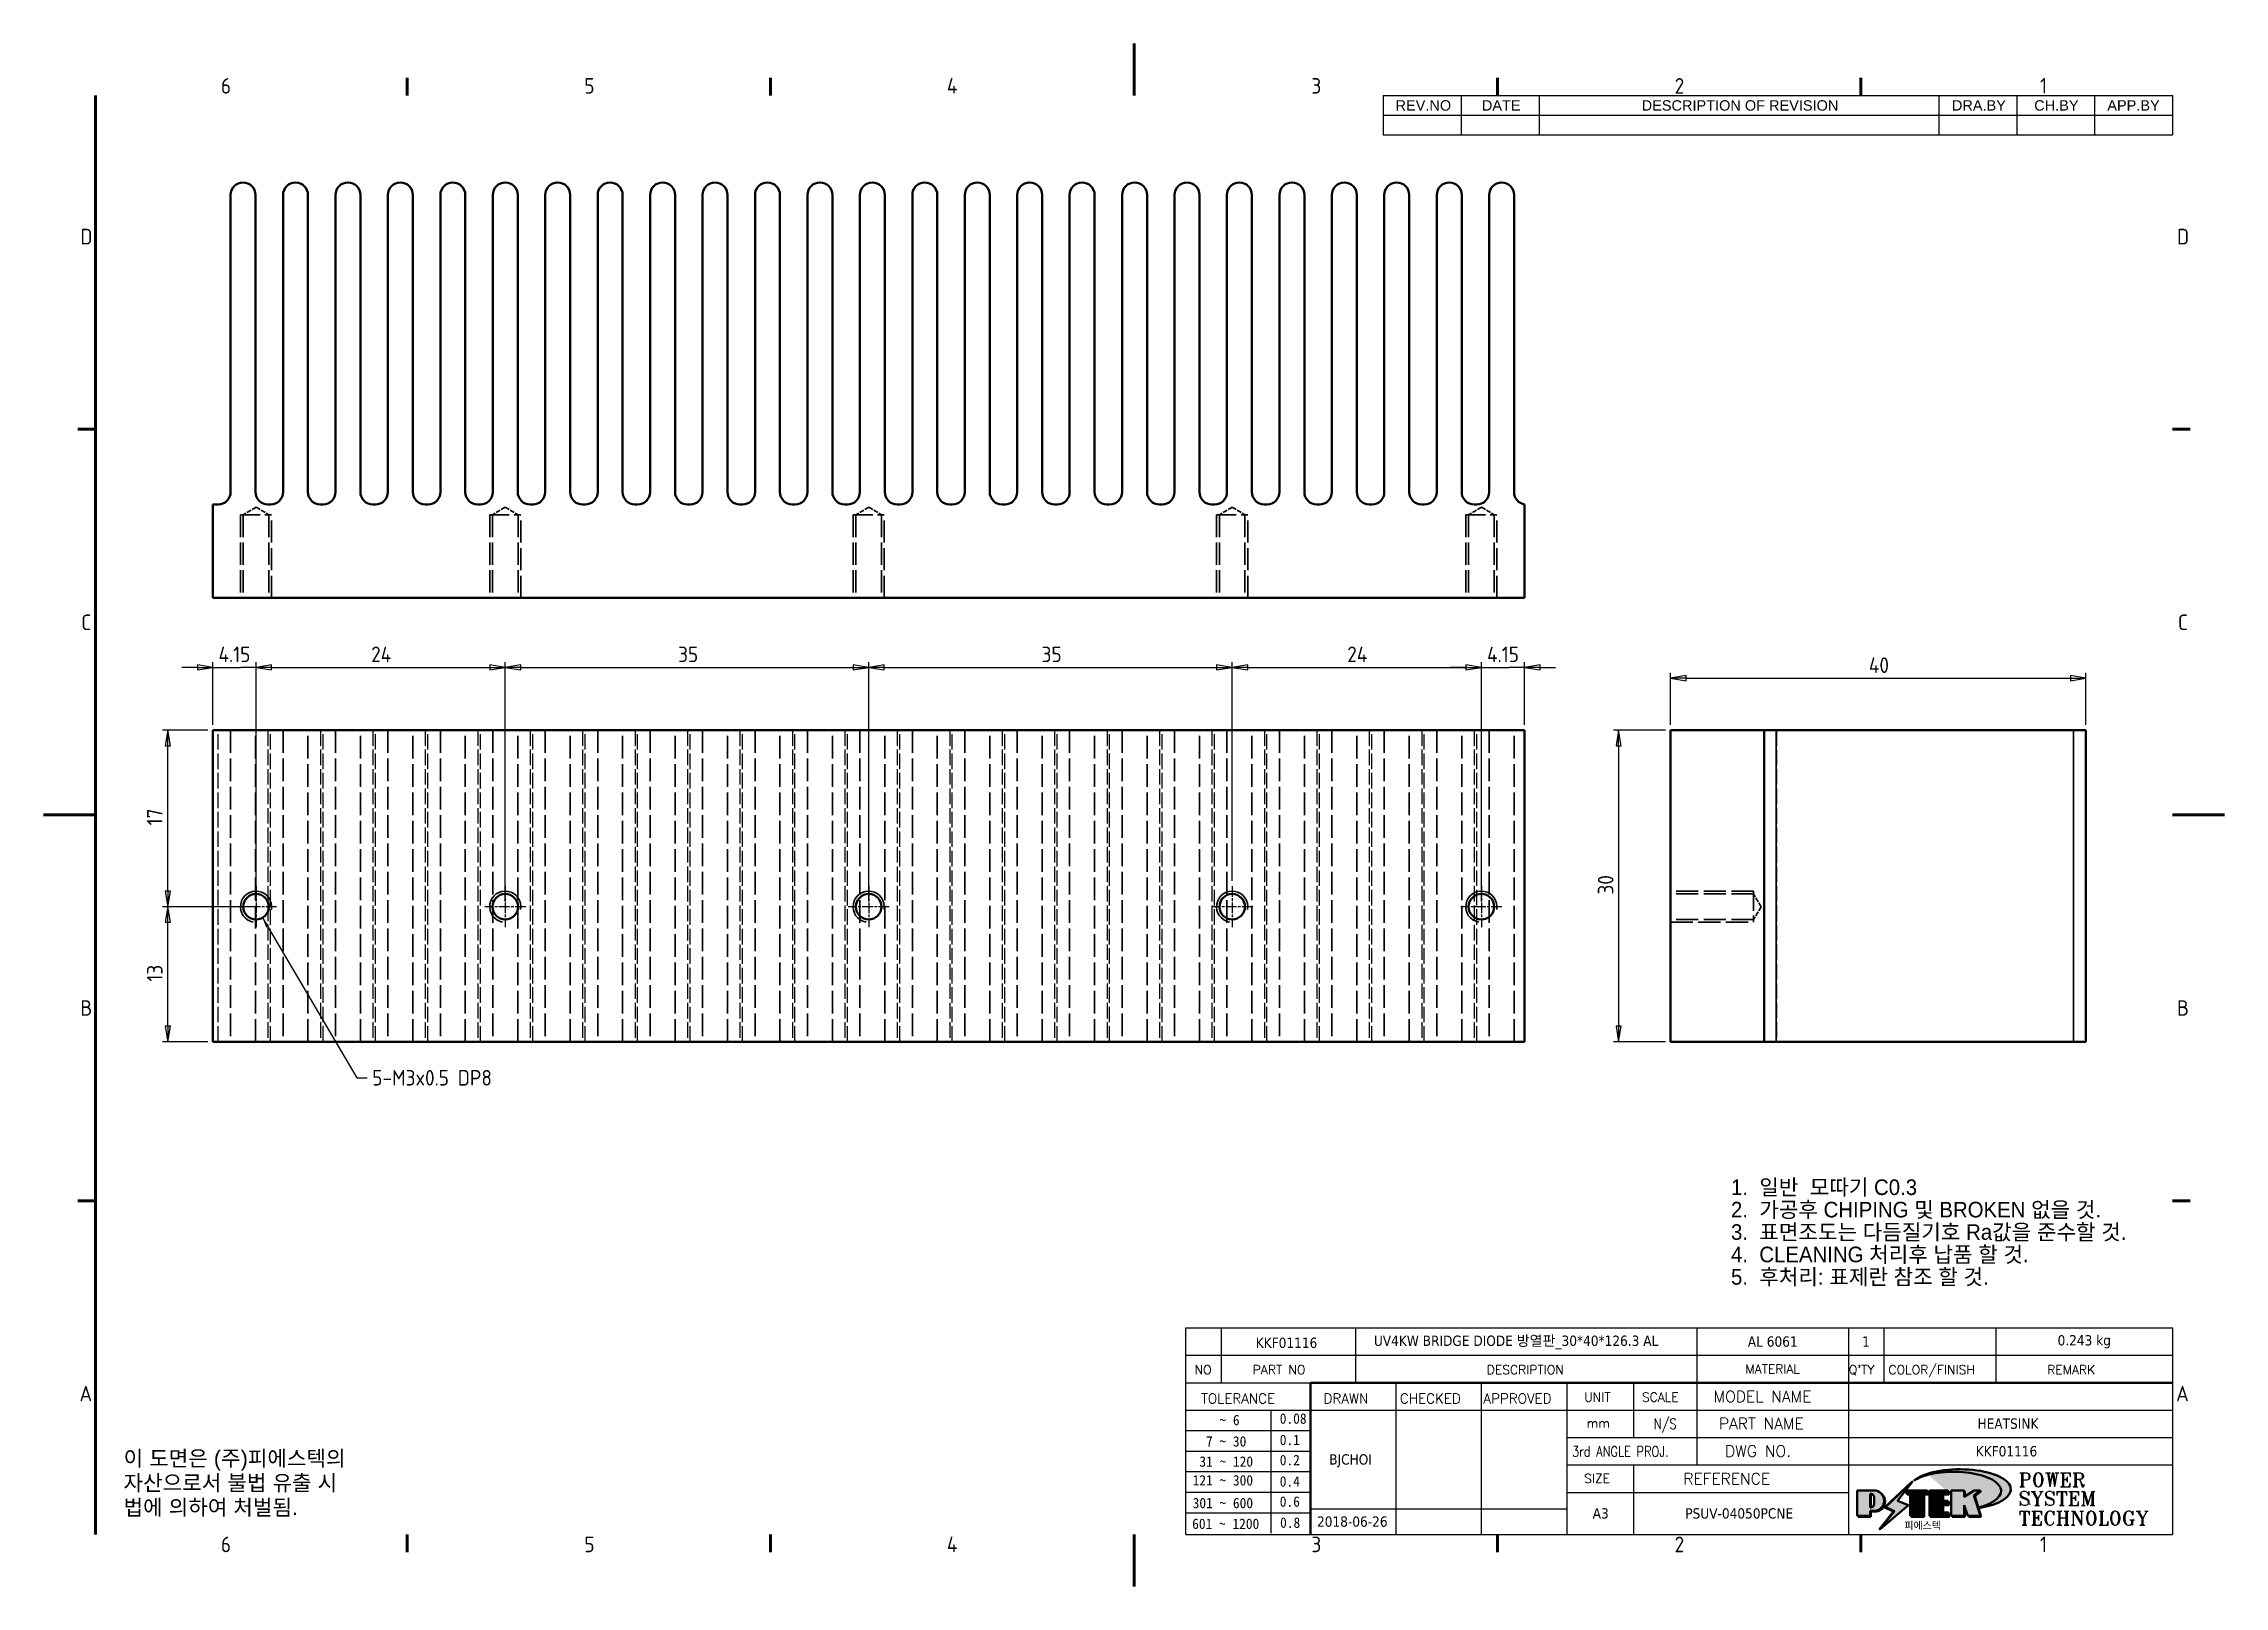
# Model space of a CAD drawing. Header units: millimetres. Extents: x 0 to 210, y 0 to 149.
import ezdxf
from ezdxf.enums import TextEntityAlignment as Align

# ---------------------------------------------------------------- set-up
doc = ezdxf.new("R2010")
doc.units = ezdxf.units.MM
doc.header["$LTSCALE"] = 0.5
doc.linetypes.add('CHAIN', pattern=[0.35429999999999995, 0.2362, -0.0295, 0.0591, -0.0295])
doc.linetypes.add('DASHED', pattern=[0.2067, 0.1654, -0.0413])
doc.layers.get('0').update_dxf_attribs({"lineweight": 25})
for name, color, linetype, lineweight in [('가려진 것(ISO)', 5, 'DASHED', 35), ('가려진 좁은 것(ISO)', 5, 'DASHED', 25), ('가시적인 것(ISO)', 7, 'Continuous', 50), ('가시적인 좁은 것(ISO)', 1, 'Continuous', 35), ('경계(ISO)', 7, 'Continuous', 70), ('기호(ISO)', 7, 'Continuous', 25), ('제목(ISO)', 5, 'Continuous', 50), ('중심 표식(ISO)', 1, 'Continuous', 25), ('치수(ISO)', 7, 'Continuous', 25), ('해치(ISO)', 1, 'Continuous', 18)]:
    doc.layers.add(name, color=color, linetype=linetype, lineweight=lineweight)
doc.styles.add('HAN_291', font='')
doc.styles.add('HAN_370', font='', dxfattribs={"width": 2})
doc.styles.add('ISO Proportional', font='arial.ttf')
doc.styles.add('ISO ProportionalPSTEK', font='isocp.shx')
doc.styles.add('RC_284', font='ROMANC.shx')
doc.styles.add('RC_287', font='ROMANC.shx')
doc.styles.add('RC_292', font='ROMANC.shx')
doc.styles.add('ROMANT_294', font='romant.shx')
doc.styles.add('주 문자 (JIS)', font='arial.ttf')
doc.styles.add('텍스트 스타일333', font='ROMANC.shx', dxfattribs={"width": 0.800000011920929})
doc.styles.add('텍스트 스타일359', font='tahoma.ttf')
doc.styles.get('HAN_291').set_extended_font_data('GulimChe')
doc.styles.get('HAN_370').set_extended_font_data('GulimChe')
doc.dimstyles.new('PSTEK', dxfattribs={"dimscale": 0.5, "dimtxt": 3, "dimasz": 3, "dimexe": 1, "dimexo": 1, "dimgap": 1, "dimtad": 1, "dimrnd": 1e-08, "dimdsep": 46, "dimtxsty": 'ISO ProportionalPSTEK', "dimblk": 'Filled-1', "dimcen": 0.09, "dimdle": 10, "dimclrd": 3, "dimclre": 3, "dimclrt": 1, "dimadec": 1, "dimazin": 2, "dimtfac": 1, "dimtmove": 0, "dimatfit": 3, "dimfxl": 0, "dimtolj": 1, "dimlwd": -1, "dimlwe": -1, "dimarcsym": 0})
doc.dimstyles.new('PSTEK$7', dxfattribs={"dimscale": 0.5, "dimtxt": 3, "dimasz": 2, "dimexe": 1, "dimexo": 1, "dimgap": 1, "dimtad": 1, "dimrnd": 1e-08, "dimdsep": 46, "dimtxsty": 'ISO ProportionalPSTEK', "dimblk": 'Filled-1', "dimcen": 0.09, "dimdle": 10, "dimclrd": 3, "dimclre": 3, "dimclrt": 1, "dimadec": 1, "dimazin": 2, "dimtfac": 1, "dimtmove": 0, "dimatfit": 3, "dimfxl": 0, "dimtolj": 1, "dimlwd": -1, "dimlwe": -1, "dimarcsym": 0})

msp = doc.modelspace()

# ---------------------------------------------------------------- texts
at = {"layer": '기호(ISO)', "color": 1, "insert": (31.64988768740682, 49.706510479893), "char_height": 1.500000059604645, "width": 13.64041830301285, "attachment_point": 1, "line_spacing_factor": 0.5250000357627869, "style": 'ISO ProportionalPSTEK'}
msp.add_mtext('{5-M3x0.5 DP8}', dxfattribs=at)
at = {"layer": '기호(ISO)', "color": 7, "insert": (7.697312702442192, 13.07793198619655), "char_height": 1.500000059604645, "width": 25.62006913027125, "attachment_point": 1, "line_spacing_factor": 0.9442214965820312, "style": 'ISO Proportional'}
msp.add_mtext('{\\fArial|b0|i0;이 도면은 (주)피에스텍의\\P자산으로서 불법 유출 시 \\P법에 의하여 처벌됨.}', dxfattribs=at)

# ---------------------------------------------------------------- blocks, each defined once
blk = doc.blocks.new('경계 Default Border')
at = {"layer": '경계(ISO)'}
for p, q in [((70, 287.0000076293945), (70, 290.4000091552734)), ((140, 287.0000076293945), (140, 290.4000091552734)), ((280, 287.0000076293945), (280, 290.4000091552734)), ((350, 287.0000076293945), (350, 290.4000091552734)), ((10, 222.7499961853027), (6.599999666213989, 222.7499961853027)), ((410, 222.7499961853027), (413.4000015258789, 222.7499961853027)), ((10, 74.25000190734863), (6.599999666213989, 74.25000190734863)), ((410, 74.25000190734863), (413.4000015258789, 74.25000190734863)), ((70, 10), (70, 6.599999666213989)), ((140, 10), (140, 6.599999666213989)), ((280, 10), (280, 6.599999666213989)), ((350, 10), (350, 6.599999666213989))]:
    blk.add_line(p, q, dxfattribs=at)
at = {"layer": '경계(ISO)', "flags": 128}
for points in [[(210, 297.0000076293945), (210, 287.0000076293945)], [(10, 10), (10, 287.0000076293945)], [(0, 148.5000038146973), (10, 148.5000038146973)], [(420, 148.5000038146973), (410, 148.5000038146973)], [(210, 0), (210, 10)]]:
    blk.add_lwpolyline(points, dxfattribs=at)
at = {"layer": '경계(ISO)', "color": 1, "char_height": 3.00000011920929, "attachment_point": 7, "style": 'ISO ProportionalPSTEK'}
for s, insert in [('6', (34.14453946055966, 287.3713945155963)), ('5', (104.1445394605597, 287.3713945155963)), ('4', (173.9734701308116, 287.4)), ('3', (244.1685395229535, 287.3713945155963)), ('2', (314.127739416884, 287.3713945155963)), ('1', (384.4860661041481, 287.4)), ('D', (7.078270083685684, 258.3463944559917)), ('D', (410.878270202895, 258.3463944559917)), ('C', (7.244539400955009, 184.0963944559917)), ('C', (411.0445395201643, 184.0963944559917)), ('B', (7.078270083685684, 109.8463944559917)), ('B', (410.878270202895, 109.8463944559917)), ('A', (6.914400698149937, 35.61784856929444)), ('A', (410.7144008173592, 35.61784856929444)), ('6', (34.14453946055966, 6.57139439638704)), ('5', (104.1445394605597, 6.57139439638704)), ('4', (173.9734701308116, 6.59999988079071)), ('3', (244.1685395229535, 6.57139439638704)), ('2', (314.127739416884, 6.57139439638704)), ('1', (384.4860661041481, 6.59999988079071))]:
    blk.add_mtext(s, dxfattribs=dict(at, insert=insert))
blk = doc.blocks.new('제목 블록 PSTEK')
for color, points in [(252, [(317.2195697678507, 17.0593801673321), (322.0326348870767, 21.62682475217465), (322.2781991042243, 21.94392121864296), (317.0471853425802, 16.97985676345368), (318.7512090904202, 16.1899260703855), (316.0018030350395, 12.71868385740789), (316.3356552234328, 13.00206718743325), (318.9235935156908, 16.2694494742633)]), (5, [(321.6183518841322, 17.4193704504104), (319.5281351041078, 18.24969419629727), (322.4505835294948, 22.02344462252142), (317.2195697678507, 17.0593801673321), (318.9235935156908, 16.2694494742633), (316.1741874603099, 12.79820726128571)]), (1, [(324.4839107253602, 19.60711530335299), (325.2419748254881, 19.60711530335299), (325.2419748254881, 20.25857663940324), (321.2266040451076, 20.25857663940324), (321.2266040451076, 19.60711530335299), (321.9846681452406, 19.60711530335299), (321.9846681452406, 15.3430047401139), (324.4839107253602, 15.3430047401139)]), (252, [(321.9846681452406, 19.60711530335299), (321.4042753185749, 19.60711530335299), (321.4042753185749, 19.45905590879572), (321.9846681452406, 19.45905590879572)]), (252, [(324.6615819988275, 19.45905590879572), (325.4196460989604, 19.45905590879572), (325.4196460989604, 20.11051724484596), (325.2419748254881, 20.11051724484596), (325.2419748254881, 19.60711530335299), (324.4839107253602, 19.60711530335299), (324.4839107253602, 15.3430047401139), (322.1623394187076, 15.3430047401139), (322.1623394187076, 15.19494534555726), (324.6615819988275, 15.19494534555726)]), (1, [(329.2277337269622, 20.25857663940324), (325.65654113025, 20.25857663940324), (325.65654113025, 15.3430047401139), (329.3580259941756, 15.3430047401139), (329.3580259941756, 15.9944660761648), (328.1137701654877, 15.9944660761648), (328.1137701654877, 17.56360607323003), (329.2277337269622, 17.56360607323003), (329.2277337269622, 18.25543873810179), (328.1137701654877, 18.25543873810179), (328.1137701654877, 19.60711530335299), (329.2277337269622, 19.60711530335299)]), (252, [(328.2914414389548, 19.45905590879572), (329.4054050004294, 19.45905590879572), (329.4054050004294, 20.11051724484596), (329.2277337269622, 20.11051724484596), (329.2277337269622, 19.60711530335299), (328.1137701654877, 19.60711530335299), (328.1137701654877, 18.25543873810179), (328.2914414389548, 18.25543873810179)]), (252, [(328.2914414389548, 17.41554667867274), (329.4054050004294, 17.41554667867274), (329.4054050004294, 18.10737934354514), (329.2277337269622, 18.10737934354514), (329.2277337269622, 17.56360607323003), (328.1137701654877, 17.56360607323003), (328.1137701654877, 15.9944660761648), (328.2914414389548, 15.9944660761648)]), (1, [(332.3312149849806, 20.25857663940324), (329.8592894925411, 20.25857663940324), (329.8592894925411, 15.3430047401139), (332.3312149849806, 15.3430047401139), (332.3312149849806, 17.4318630164523), (333.0701931098801, 15.3430047401139), (335.4855464857051, 15.3430047401139), (334.2514536401189, 19.30614745124769), (335.4379594596742, 20.25857663940324), (334.3071782107978, 20.25857663940324), (332.3312149849806, 18.99741471888304)]), (252, [(332.5088862584528, 16.92964231796647), (332.3312149849806, 17.43186301645164), (332.3312149849806, 15.3430047401139), (330.0369607660135, 15.3430047401139), (330.0369607660135, 15.19494534555726), (332.5088862584528, 15.19494534555726)]), (252, [(332.5088862584528, 20.1105172448466), (332.3312149849806, 20.1105172448466), (332.3312149849806, 18.99741471888368), (332.5088862584528, 19.11081371413894)]), (252, [(335.6156307331414, 20.11051724484596), (335.2535118015555, 20.11051724484596), (334.2514536401189, 19.30614745124769), (335.4855464857051, 15.3430047401139), (333.1954852176545, 15.3430047401139), (333.2478643833523, 15.19494534555726), (335.6632177591723, 15.19494534555726), (334.4291249135862, 19.15808805669106)]), (252, [(329.5356972676428, 15.8464066816075), (329.3580259941756, 15.8464066816075), (329.3580259941756, 15.3430047401139), (325.8342124037171, 15.3430047401139), (325.8342124037171, 15.19494534555726), (329.5356972676428, 15.19494534555726)])]:
    blk.add_hatch(color=color).paths.add_polyline_path(points)
h = blk.add_hatch(color=1)
edge = h.paths.add_edge_path(flags=0)
edge.add_line((314.2242174273352, 19.60711530335299), (314.2242174273352, 17.00126995915134))
edge.add_line((314.2242174273352, 17.00126995915134), (314.3485873187598, 17.00126995915134))
edge.add_arc((314.3485873187598, 17.6527312952023), 0.6514613360509371, 270, 360)
edge.add_line((315.0000486548106, 17.6527312952023), (315.0000486548106, 18.95565396730211))
edge.add_arc((314.3485873187598, 18.95565396730212), 0.6514613360508712, 0, 90)
edge.add_line((314.3485873187598, 19.60711530335299), (314.2242174273352, 19.60711530335299))
edge = h.paths.add_edge_path()
edge.add_arc((314.9847713324306, 18.28938669179658), 1.969189947606664, 269.9999999999959, 450)
edge.add_line((314.9847713324306, 20.25857663940318), (311.7664314776902, 20.25857663940324))
edge.add_line((311.7664314776902, 20.25857663940324), (311.7664314776902, 15.3430047401139))
edge.add_line((311.7664314776902, 15.3430047401139), (314.2242174273352, 15.3430047401139))
edge.add_line((314.2242174273352, 15.3430047401139), (314.2242174273352, 16.32019674418991))
edge.add_line((314.2242174273352, 16.32019674418991), (314.9847713324307, 16.32019674418991))
h = blk.add_hatch(color=252)
edge = h.paths.add_edge_path()
edge.add_arc((314.9847713324309, 18.28938669179657), 1.969189947606666, 270, 406.8278729790604)
edge.add_arc((315.1624426058984, 18.1413272972396), 1.969189947606962, -90, 53.560984836317004, ccw=False)
edge.add_line((315.1624426058984, 16.17213734963263), (314.4018887008024, 16.17213734963263))
edge.add_line((314.4018887008024, 16.17213734963263), (314.4018887008024, 15.19494534555726))
edge.add_line((314.4018887008024, 15.19494534555726), (311.9441027511573, 15.19494534555726))
edge.add_line((311.9441027511573, 15.19494534555726), (311.9441027511573, 15.3430047401139))
edge.add_line((311.9441027511573, 15.3430047401139), (314.2242174273352, 15.3430047401139))
edge.add_line((314.2242174273352, 15.3430047401139), (314.2242174273352, 16.32019674418991))
edge.add_line((314.2242174273352, 16.32019674418991), (314.9847713324309, 16.32019674418991))
h = blk.add_hatch(color=252)
edge = h.paths.add_edge_path()
edge.add_line((314.4018887008024, 19.45905590879572), (314.5262585922315, 19.45905590879572))
edge.add_arc((314.5262585922314, 18.80759457274939), 0.6514613360463194, 60.4189348879147, 90.00000000000318, ccw=False)
edge.add_arc((314.3485873187602, 18.95565396730057), 0.6514613360524251, 39.96992292766206, 90.00000000009999)
edge.add_line((314.3485873187591, 19.60711530335307), (314.2242174273352, 19.60711530335298))
edge.add_line((314.2242174273352, 19.60711530335299), (314.2242174273352, 17.00126995915134))
edge.add_line((314.2242174273352, 17.00126995915134), (314.3485873187591, 17.00126995915134))
edge.add_arc((314.3485873187568, 17.652731295233), 0.6514613360816299, 270.0000000002, 274.6930825552478)
edge.add_line((314.4018887008024, 17.0034541317032), (314.4018887008024, 19.45905590879572))
at = {"layer": '해치(ISO)'}
h = blk.add_hatch(color=140, dxfattribs=at)
edge = h.paths.add_edge_path()
edge.add_ellipse((330.3660919371412, 20.15576403068321), major_axis=(9.100907360794343, 0), ratio=0.4069904968023172, start_angle=301.3098473703837, end_angle=507.7436900681698)
edge.add_ellipse((331.5340919371412, 20.4634168429492), major_axis=(-9.82350664112931, 0), ratio=0.3942600559756514, start_angle=111.51207141178469, end_angle=334.47025347086895, ccw=False)
edge.add_line((335.1363447531188, 16.8601935978785), (335.0955236905705, 16.99119398620872))
at = {"color": 180}
for p, q in [((182.475792979055, 11.79100474011392), (182.4757929790549, 51.56524660363496)), ((182.4757929790549, 51.56524660363496), (372.4757929537551, 51.56524660363496)), ((189.2651435055721, 51.56524660363496), (189.2651435055722, 41.00524660363494)), ((215.2152739891528, 41.00524660363494), (215.2152739891528, 51.56524660363496)), ((280.8758854511282, 51.56524660363496), (280.8758854511282, 41.00524660363494)), ((310.0881549537552, 51.56524660363496), (310.0881549537553, 41.00524660363494)), ((316.9044520275131, 51.56524660363496), (316.9044520275127, 41.00524660363494)), ((338.4566026226726, 51.56524660363496), (338.4566026226727, 41.00524660363494)), ((372.4757929537551, 51.56524660363496), (372.4757929537551, 11.79100474011389)), ((182.475792979055, 46.2852466036349), (372.4757929537551, 46.28524660363492)), ((182.475792979055, 41.00524660363493), (206.451475290024, 41.00524660363493)), ((222.9401812389276, 11.79100474011392), (222.9401812389276, 41.00524660363494)), ((239.4288871878316, 11.79100474011392), (239.4288871878316, 41.00524660363494)), ((255.9175931367356, 11.79100474011392), (255.9175931367356, 41.00524660363494)), ((268.6918866058747, 41.00524660363494), (268.6918866058747, 30.44524660363498)), ((280.8758854511282, 41.00524660363494), (280.8758854511282, 25.16524660363502)), ((310.088154953755, 41.00524660363494), (310.088154953755, 11.79100474011392)), ((182.475792979055, 35.72524660363497), (206.451475290024, 35.72524660363497)), ((198.8621818849491, 12.02524660363491), (198.8621818849491, 35.72524660363497)), ((206.451475290024, 35.72524660363497), (372.4757929537551, 35.72524660363497)), ((182.475792979055, 31.77524660363492), (206.451475290024, 31.77524660363492)), ((255.917593136736, 30.44524660363498), (372.4757929537552, 30.44524660363501)), ((182.475792979055, 27.82524660363487), (206.451475290024, 27.82524660363487)), ((182.475792979055, 23.87524660363505), (206.451475290024, 23.87524660363505)), ((255.9175931367359, 25.16524660363502), (372.4757929537552, 25.165246603635)), ((268.6918866058744, 25.16524660363502), (268.6918866058744, 11.79100474011392)), ((182.475792979055, 19.92524660363478), (206.451475290024, 19.92524660363478)), ((255.9175931367359, 19.88524660363481), (310.0881549537553, 19.88524660363481)), ((182.475792979055, 15.97524660363496), (206.451475290024, 15.97524660363496)), ((206.451475290024, 16.74100474011396), (255.9175931367359, 16.74100474011396)), ((182.475792979055, 11.79100474011392), (372.4757929537551, 11.79100474011389))]:
    blk.add_line(p, q, dxfattribs=at)
at = {"color": 7, "linetype": 'Continuous', "lineweight": 25}
blk.add_line((182.4771903250938, 46.27967054998719), (231.7273669611342, 46.27967054998717), dxfattribs=at)
at = {"color": 7, "lineweight": 50}
for p, q in [((206.4514752900237, 11.79100474011392), (206.4514752900237, 41.00524660363494)), ((206.451475290024, 41.00524660363494), (372.4757929537551, 41.00524660363496))]:
    blk.add_line(p, q, dxfattribs=at)
at = {"color": 7}
for p, q in [((322.2781991042243, 21.94392121864296), (317.0471853425802, 16.97985676345368)), ((322.4505835294948, 22.02344462252142), (317.2195697678507, 17.0593801673321)), ((317.2195697678507, 17.0593801673321), (322.0326348870767, 21.62682475217465)), ((319.5281351041078, 18.24969419629727), (322.4505835294948, 22.02344462252142)), ((322.0326348870767, 21.62682475217465), (322.2781991042243, 21.94392121864296)), ((311.7664314776902, 20.25900474011391), (311.7664314776902, 15.34300474011391)), ((314.9847713324309, 20.25857663940324), (311.7664314776902, 20.25857663940324)), ((314.9847713324309, 20.25857663940324), (311.7664314776902, 20.25857663940324)), ((311.7664314776902, 20.25857663940324), (311.7664314776902, 15.3430047401139)), ((314.2242174273352, 17.00126995915134), (314.2242174273352, 19.60711530335299)), ((314.2242174273352, 19.60711530335299), (314.3485873187591, 19.60711530335299)), ((314.3485873187591, 19.60711530335299), (314.2242174273352, 19.60711530335299)), ((314.2242174273352, 19.60711530335299), (314.2242174273352, 17.00126995915134)), ((314.2242174273352, 17.00126995915134), (314.2242174273352, 19.60711530335299)), ((314.2242174273352, 19.60711530335299), (314.3485873187591, 19.60711530335299)), ((314.3485873187591, 17.00126995915134), (314.2242174273352, 17.00126995915134)), ((314.2242174273352, 17.00126995915134), (314.3485873187591, 17.00126995915134)), ((314.3485873187591, 17.00126995915134), (314.2242174273352, 17.00126995915134)), ((314.4018887008024, 19.45905590879572), (314.5262585922314, 19.45905590879572)), ((314.4018887008024, 17.0034541317032), (314.4018887008024, 19.45905590879572)), ((315.0000486548106, 18.95565396730275), (315.0000486548106, 17.65273129520161)), ((315.0000486548106, 18.95565396730275), (315.0000486548106, 17.65273129520161)), ((316.1741874603099, 12.79820726128571), (321.6183518841322, 17.4193704504104)), ((317.0471853425802, 16.97985676345368), (318.7512090904202, 16.1899260703855)), ((318.9235935156908, 16.2694494742633), (317.2195697678507, 17.0593801673321)), ((317.2195697678507, 17.0593801673321), (318.9235935156908, 16.2694494742633)), ((321.6183518841322, 17.4193704504104), (319.5281351041078, 18.24969419629727)), ((325.2419748254881, 20.25857663940324), (321.2266040451076, 20.25857663940324)), ((321.2266040451076, 20.25857663940324), (321.2266040451076, 19.60711530335299)), ((325.2419748254881, 20.25857663940324), (321.2266040451076, 20.25857663940324)), ((321.2266040451076, 20.25857663940324), (321.2266040451076, 19.60711530335299)), ((321.2266040451076, 19.60711530335299), (321.9846681452406, 19.60711530335299)), ((321.2266040451076, 19.60711530335299), (321.9846681452406, 19.60711530335299)), ((321.4042753185749, 19.60711530335299), (321.4042753185749, 19.45905590879572)), ((321.9846681452406, 19.60711530335299), (321.4042753185749, 19.60711530335299)), ((321.4042753185749, 19.45905590879572), (321.9846681452406, 19.45905590879572)), ((321.9846681452406, 19.60711530335299), (321.9846681452406, 15.3430047401139)), ((321.9846681452406, 19.45905590879572), (321.9846681452406, 19.60711530335299)), ((321.9846681452406, 19.60711530335299), (321.9846681452406, 15.3430047401139)), ((324.4839107253602, 19.60711530335299), (325.2419748254881, 19.60711530335299)), ((324.4839107253602, 15.3430047401139), (324.4839107253602, 19.60711530335299)), ((325.2419748254881, 19.60711530335299), (324.4839107253602, 19.60711530335299)), ((324.4839107253602, 19.60711530335299), (324.4839107253602, 15.3430047401139)), ((324.4839107253602, 19.60711530335299), (325.2419748254881, 19.60711530335299)), ((324.4839107253602, 15.3430047401139), (324.4839107253602, 19.60711530335299)), ((324.6615819988275, 19.45905590879572), (325.4196460989604, 19.45905590879572)), ((324.6615819988275, 15.19494534555726), (324.6615819988275, 19.45905590879572)), ((325.2419748254881, 19.60711530335299), (325.2419748254881, 20.25857663940324)), ((325.2419748254881, 19.60711530335299), (325.2419748254881, 20.25857663940324)), ((325.4196460989604, 20.11051724484596), (325.2419748254881, 20.11051724484596)), ((325.2419748254881, 20.11051724484596), (325.2419748254881, 19.60711530335299)), ((325.4196460989604, 19.45905590879572), (325.4196460989604, 20.11051724484596)), ((329.2277337269622, 20.25857663940324), (325.65654113025, 20.25857663940324)), ((325.65654113025, 20.25857663940324), (325.65654113025, 15.3430047401139)), ((325.65654113025, 20.25857663940324), (325.65654113025, 15.3430047401139)), ((329.2277337269622, 20.25857663940324), (325.65654113025, 20.25857663940324)), ((328.1137701654877, 18.25543873810179), (328.1137701654877, 19.60711530335299)), ((328.1137701654877, 19.60711530335299), (329.2277337269622, 19.60711530335299)), ((329.2277337269622, 19.60711530335299), (328.1137701654877, 19.60711530335299)), ((328.1137701654877, 19.60711530335299), (328.1137701654877, 18.25543873810179)), ((328.1137701654877, 18.25543873810179), (328.1137701654877, 19.60711530335299)), ((328.1137701654877, 19.60711530335299), (329.2277337269622, 19.60711530335299)), ((329.2277337269622, 18.25543873810179), (328.1137701654877, 18.25543873810179)), ((328.1137701654877, 18.25543873810179), (328.2914414389548, 18.25543873810179)), ((329.2277337269622, 18.25543873810179), (328.1137701654877, 18.25543873810179)), ((328.1137701654877, 17.56360607323003), (329.2277337269622, 17.56360607323003)), ((328.1137701654877, 15.9944660761648), (328.1137701654877, 17.56360607323003)), ((329.2277337269622, 17.56360607323003), (328.1137701654877, 17.56360607323003)), ((328.1137701654877, 17.56360607323003), (328.1137701654877, 15.9944660761648)), ((328.1137701654877, 17.56360607323003), (329.2277337269622, 17.56360607323003)), ((328.1137701654877, 15.9944660761648), (328.1137701654877, 17.56360607323003)), ((328.2914414389548, 18.25543873810179), (328.2914414389548, 19.45905590879572)), ((328.2914414389548, 19.45905590879572), (329.4054050004294, 19.45905590879572)), ((328.2914414389548, 15.9944660761648), (328.2914414389548, 17.41554667867274)), ((328.2914414389548, 17.41554667867274), (329.4054050004294, 17.41554667867274)), ((329.2277337269622, 19.60711530335299), (329.2277337269622, 20.25857663940324)), ((329.2277337269622, 19.60711530335299), (329.2277337269622, 20.25857663940324)), ((329.4054050004294, 20.11051724484596), (329.2277337269622, 20.11051724484596)), ((329.2277337269622, 20.11051724484596), (329.2277337269622, 19.60711530335299)), ((329.2277337269622, 17.56360607323003), (329.2277337269622, 18.25543873810179)), ((329.2277337269622, 17.56360607323003), (329.2277337269622, 18.25543873810179)), ((329.4054050004294, 18.10737934354514), (329.2277337269622, 18.10737934354514)), ((329.2277337269622, 18.10737934354514), (329.2277337269622, 17.56360607323003)), ((329.4054050004294, 19.45905590879572), (329.4054050004294, 20.11051724484596)), ((329.4054050004294, 17.41554667867274), (329.4054050004294, 18.10737934354514)), ((332.3312149849806, 20.25857663940324), (329.8592894925411, 20.25857663940324)), ((329.8592894925411, 20.25857663940324), (329.8592894925411, 15.3430047401139)), ((329.8592894925411, 20.25857663940324), (329.8592894925411, 15.3430047401139)), ((332.3312149849806, 20.25857663940324), (329.8592894925411, 20.25857663940324)), ((334.3071782107978, 20.25857663940324), (332.3312149849806, 18.99741471888304)), ((332.3312149849806, 18.99741471888304), (332.3312149849806, 20.25857663940324)), ((334.3071782107978, 20.25857663940324), (332.3312149849806, 18.99741471888304)), ((332.3312149849806, 18.99741471888304), (332.3312149849806, 20.25857663940324)), ((332.5088862584528, 20.1105172448466), (332.3312149849806, 20.1105172448466)), ((332.3312149849806, 20.1105172448466), (332.3312149849806, 18.99741471888368)), ((332.3312149849806, 18.99741471888368), (332.5088862584528, 19.11081371413894)), ((332.3312149849806, 17.4318630164523), (333.0701931098801, 15.3430047401139)), ((332.3312149849806, 15.3430047401139), (332.3312149849806, 17.4318630164523)), ((332.5088862584528, 16.92964231796647), (332.3312149849806, 17.43186301645164)), ((332.3312149849806, 17.43186301645164), (332.3312149849806, 15.3430047401139)), ((332.3312149849806, 17.4318630164523), (333.0701931098801, 15.3430047401139)), ((332.3312149849806, 15.3430047401139), (332.3312149849806, 17.4318630164523)), ((332.5088862584528, 19.11081371413894), (332.5088862584528, 20.1105172448466)), ((332.5088862584528, 15.19494534555726), (332.5088862584528, 16.92964231796647)), ((334.2514536401189, 19.30614745124769), (335.4379594596742, 20.25857663940324)), ((334.2514536401189, 19.30614745124769), (335.4379594596742, 20.25857663940324)), ((335.2535118015555, 20.11051724484596), (334.2514536401189, 19.30614745124769)), ((335.4855464857051, 15.3430047401139), (334.2514536401189, 19.30614745124769)), ((334.2514536401189, 19.30614745124769), (335.4855464857051, 15.3430047401139)), ((335.4855464857051, 15.3430047401139), (334.2514536401189, 19.30614745124769)), ((335.4379594596742, 20.25857663940324), (334.3071782107978, 20.25857663940324)), ((335.4379594596742, 20.25857663940324), (334.3071782107978, 20.25857663940324)), ((334.4291249135862, 19.15808805669104), (335.6156307331414, 20.11051724484596)), ((335.6632177591723, 15.19494534555726), (334.4291249135862, 19.15808805669104)), ((335.6156307331414, 20.11051724484596), (335.2535118015555, 20.11051724484596)), ((345.0447381189468, 17.50375595811051), (344.9867755289346, 17.689895936919)), ((311.7664314776902, 15.3430047401139), (314.2242174273352, 15.3430047401139)), ((311.7664314776902, 15.3430047401139), (314.2242174273352, 15.3430047401139)), ((314.2242174273352, 15.3430047401139), (311.9441027511573, 15.3430047401139)), ((311.9441027511573, 15.3430047401139), (311.9441027511573, 15.19494534555726)), ((311.9441027511573, 15.19494534555726), (314.4018887008024, 15.19494534555726)), ((314.2242174273352, 16.32019674418991), (314.9847713324309, 16.32019674418991)), ((314.2242174273352, 15.3430047401139), (314.2242174273352, 16.32019674418991)), ((314.9847713324309, 16.32019674418991), (314.2242174273352, 16.32019674418991)), ((314.2242174273352, 16.32019674418991), (314.2242174273352, 15.3430047401139)), ((314.2242174273352, 16.32019674418991), (314.9847713324309, 16.32019674418991)), ((314.2242174273352, 15.3430047401139), (314.2242174273352, 16.32019674418991)), ((314.4018887008024, 16.17213734963263), (315.162442605898, 16.17213734963263)), ((314.4018887008024, 15.19494534555726), (314.4018887008024, 16.17213734963263)), ((318.7512090904202, 16.1899260703855), (316.0018030350395, 12.71868385740789)), ((316.0018030350395, 12.71868385740789), (316.3356552234328, 13.00206718743325)), ((318.9235935156908, 16.2694494742633), (316.1741874603099, 12.79820726128571)), ((316.3356552234328, 13.00206718743325), (318.9235935156908, 16.2694494742633)), ((321.9846681452406, 15.3430047401139), (324.4839107253602, 15.3430047401139)), ((321.9846681452406, 15.3430047401139), (324.4839107253602, 15.3430047401139)), ((324.4839107253602, 15.3430047401139), (322.1623394187076, 15.3430047401139)), ((322.1623394187076, 15.3430047401139), (322.1623394187076, 15.19494534555726)), ((322.1623394187076, 15.19494534555726), (324.6615819988275, 15.19494534555726)), ((325.65654113025, 15.3430047401139), (329.3580259941756, 15.3430047401139)), ((325.65654113025, 15.3430047401139), (329.3580259941756, 15.3430047401139)), ((329.3580259941756, 15.3430047401139), (325.8342124037171, 15.3430047401139)), ((325.8342124037171, 15.3430047401139), (325.8342124037171, 15.19494534555726)), ((325.8342124037171, 15.19494534555726), (329.5356972676428, 15.19494534555726)), ((329.3580259941756, 15.9944660761648), (328.1137701654877, 15.9944660761648)), ((328.1137701654877, 15.9944660761648), (328.2914414389548, 15.9944660761648)), ((329.3580259941756, 15.9944660761648), (328.1137701654877, 15.9944660761648)), ((329.3580259941756, 15.3430047401139), (329.3580259941756, 15.9944660761648)), ((329.3580259941756, 15.3430047401139), (329.3580259941756, 15.9944660761648)), ((329.5356972676428, 15.8464066816075), (329.3580259941756, 15.8464066816075)), ((329.3580259941756, 15.8464066816075), (329.3580259941756, 15.3430047401139)), ((329.5356972676428, 15.19494534555726), (329.5356972676428, 15.8464066816075)), ((329.8592894925411, 15.3430047401139), (332.3312149849806, 15.3430047401139)), ((329.8592894925411, 15.3430047401139), (332.3312149849806, 15.3430047401139)), ((332.3312149849806, 15.3430047401139), (330.0369607660135, 15.3430047401139)), ((330.0369607660135, 15.3430047401139), (330.0369607660135, 15.19494534555726)), ((330.0369607660135, 15.19494534555726), (332.5088862584528, 15.19494534555726)), ((333.0701931098801, 15.3430047401139), (335.4855464857051, 15.3430047401139)), ((333.0701931098801, 15.3430047401139), (335.4855464857051, 15.3430047401139)), ((335.4855464857051, 15.3430047401139), (333.1954852176545, 15.3430047401139)), ((333.1954852176545, 15.3430047401139), (333.2478643833523, 15.19494534555726)), ((333.2478643833523, 15.19494534555726), (335.6632177591723, 15.19494534555726))]:
    blk.add_line(p, q, dxfattribs=at)
at = {"color": 5}
for p, q in [((322.4505835294948, 22.02344462252142), (317.2195697678507, 17.0593801673321)), ((319.5281351041078, 18.24969419629727), (322.4505835294948, 22.02344462252142)), ((316.1741874603099, 12.79820726128571), (321.6183518841322, 17.4193704504104)), ((317.2195697678507, 17.0593801673321), (318.9235935156908, 16.2694494742633)), ((321.6183518841322, 17.4193704504104), (319.5281351041078, 18.24969419629727)), ((318.9235935156908, 16.2694494742633), (316.1741874603099, 12.79820726128571))]:
    blk.add_line(p, q, dxfattribs=at)
at = {"color": 1}
for p, q in [((314.9847713324309, 20.25857663940324), (311.7664314776902, 20.25857663940324)), ((311.7664314776902, 20.25857663940324), (311.7664314776902, 15.3430047401139)), ((314.2242174273352, 17.00126995915134), (314.2242174273352, 19.60711530335299)), ((314.2242174273352, 19.60711530335299), (314.3485873187591, 19.60711530335299)), ((314.3485873187591, 17.00126995915134), (314.2242174273352, 17.00126995915134)), ((315.0000486548106, 18.95565396730275), (315.0000486548106, 17.65273129520161)), ((325.2419748254881, 20.25857663940324), (321.2266040451076, 20.25857663940324)), ((321.2266040451076, 20.25857663940324), (321.2266040451076, 19.60711530335299)), ((321.2266040451076, 19.60711530335299), (321.9846681452406, 19.60711530335299)), ((321.9846681452406, 19.60711530335299), (321.9846681452406, 15.3430047401139)), ((324.4839107253602, 19.60711530335299), (325.2419748254881, 19.60711530335299)), ((324.4839107253602, 15.3430047401139), (324.4839107253602, 19.60711530335299)), ((325.2419748254881, 19.60711530335299), (325.2419748254881, 20.25857663940324)), ((329.2277337269622, 20.25857663940324), (325.65654113025, 20.25857663940324)), ((325.65654113025, 20.25857663940324), (325.65654113025, 15.3430047401139)), ((328.1137701654877, 18.25543873810179), (328.1137701654877, 19.60711530335299)), ((328.1137701654877, 19.60711530335299), (329.2277337269622, 19.60711530335299)), ((329.2277337269622, 18.25543873810179), (328.1137701654877, 18.25543873810179)), ((328.1137701654877, 17.56360607323003), (329.2277337269622, 17.56360607323003)), ((328.1137701654877, 15.9944660761648), (328.1137701654877, 17.56360607323003)), ((329.2277337269622, 19.60711530335299), (329.2277337269622, 20.25857663940324)), ((329.2277337269622, 17.56360607323003), (329.2277337269622, 18.25543873810179)), ((332.3312149849806, 20.25857663940324), (329.8592894925411, 20.25857663940324)), ((329.8592894925411, 20.25857663940324), (329.8592894925411, 15.3430047401139)), ((334.3071782107978, 20.25857663940324), (332.3312149849806, 18.99741471888304)), ((332.3312149849806, 18.99741471888304), (332.3312149849806, 20.25857663940324)), ((332.3312149849806, 17.4318630164523), (333.0701931098801, 15.3430047401139)), ((332.3312149849806, 15.3430047401139), (332.3312149849806, 17.4318630164523)), ((334.2514536401189, 19.30614745124769), (335.4379594596742, 20.25857663940324)), ((335.4855464857051, 15.3430047401139), (334.2514536401189, 19.30614745124769)), ((335.4379594596742, 20.25857663940324), (334.3071782107978, 20.25857663940324)), ((311.7664314776902, 15.3430047401139), (314.2242174273352, 15.3430047401139)), ((314.2242174273352, 16.32019674418991), (314.9847713324309, 16.32019674418991)), ((314.2242174273352, 15.3430047401139), (314.2242174273352, 16.32019674418991)), ((321.9846681452406, 15.3430047401139), (324.4839107253602, 15.3430047401139)), ((325.65654113025, 15.3430047401139), (329.3580259941756, 15.3430047401139)), ((329.3580259941756, 15.9944660761648), (328.1137701654877, 15.9944660761648)), ((329.3580259941756, 15.3430047401139), (329.3580259941756, 15.9944660761648)), ((329.8592894925411, 15.3430047401139), (332.3312149849806, 15.3430047401139)), ((333.0701931098801, 15.3430047401139), (335.4855464857051, 15.3430047401139))]:
    blk.add_line(p, q, dxfattribs=at)
at = {"color": 7}
for centre, radius, start, end in [((314.3485873187598, 18.95565396730211), 0.6514613360508712, 0, 90), ((314.3485873187602, 18.95565396730057), 0.6514613360524251, 39.96992292766117, 90), ((314.3485873187598, 18.95565396730212), 0.6514613360508712, 0, 90), ((314.3485873187597, 17.65273129520228), 0.6514613360509381, 270, 0), ((314.3485873187598, 17.6527312952023), 0.6514613360509381, 270, 0), ((314.3485873187568, 17.652731295233), 0.6514613360816299, 270, 274.6930825552478), ((314.5262585922314, 18.80759457274939), 0.6514613360463193, 60.41893488791137, 90), ((314.9847713324309, 18.28938669179658), 1.969189947606665, 270, 90), ((314.9847713324309, 18.28938669179658), 1.969189947606665, 270, 90), ((314.9847713324307, 18.2893866917965), 1.969189947606594, 270, 46.82787297909833), ((315.1624426058984, 18.1413272972396), 1.969189947606961, 270, 53.56098483636067)]:
    blk.add_arc(centre, radius, start, end, dxfattribs=at)
at = {"color": 1}
for centre, radius, start, end in [((314.3485873187598, 18.95565396730211), 0.6514613360508712, 0, 90), ((314.3485873187598, 17.6527312952023), 0.6514613360509381, 270, 0), ((314.9847713324309, 18.28938669179657), 1.969189947606665, 270, 90)]:
    blk.add_arc(centre, radius, start, end, dxfattribs=at)
at = {"layer": '제목(ISO)'}
for p, q in [((322.2781991042243, 21.94392121864296), (317.0471853425802, 16.97985676345368)), ((322.4505835294948, 22.02344462252142), (317.2195697678507, 17.0593801673321)), ((317.2195697678507, 17.0593801673321), (322.0326348870767, 21.62682475217465)), ((319.5281351041078, 18.24969419629727), (322.4505835294948, 22.02344462252142)), ((322.0326348870767, 21.62682475217465), (322.2781991042243, 21.94392121864296)), ((314.9847713324306, 20.25857663940324), (311.7664314776902, 20.25857663940324)), ((311.7664314776902, 20.25857663940324), (311.7664314776902, 15.3430047401139)), ((314.2242174273352, 17.00126995915134), (314.2242174273352, 19.60711530335299)), ((314.2242174273352, 19.60711530335299), (314.3485873187598, 19.60711530335299)), ((314.3485873187591, 19.60711530335299), (314.2242174273352, 19.60711530335299)), ((314.2242174273352, 19.60711530335299), (314.2242174273352, 17.00126995915134)), ((314.3485873187598, 17.00126995915134), (314.2242174273352, 17.00126995915134)), ((314.2242174273352, 17.00126995915134), (314.3485873187591, 17.00126995915134)), ((314.4018887008024, 19.45905590879572), (314.5262585922314, 19.45905590879572)), ((314.4018887008024, 17.0034541317032), (314.4018887008024, 19.45905590879572)), ((315.0000486548106, 18.95565396730211), (315.0000486548106, 17.6527312952023)), ((316.1741874603099, 12.79820726128571), (321.6183518841322, 17.4193704504104)), ((317.0471853425802, 16.97985676345368), (318.7512090904202, 16.1899260703855)), ((317.2195697678507, 17.0593801673321), (318.9235935156908, 16.2694494742633)), ((318.9235935156908, 16.2694494742633), (317.2195697678507, 17.0593801673321)), ((321.6183518841322, 17.4193704504104), (319.5281351041078, 18.24969419629727)), ((325.2419748254881, 20.25857663940324), (321.2266040451076, 20.25857663940324)), ((321.2266040451076, 20.25857663940324), (321.2266040451076, 19.60711530335299)), ((321.2266040451076, 19.60711530335299), (321.9846681452406, 19.60711530335299)), ((321.9846681452406, 19.60711530335299), (321.4042753185749, 19.60711530335299)), ((321.4042753185749, 19.60711530335299), (321.4042753185749, 19.45905590879572)), ((321.4042753185749, 19.45905590879572), (321.9846681452406, 19.45905590879572)), ((321.9846681452406, 19.60711530335299), (321.9846681452406, 15.3430047401139)), ((321.9846681452406, 19.45905590879572), (321.9846681452406, 19.60711530335299)), ((324.4839107253602, 19.60711530335299), (325.2419748254881, 19.60711530335299)), ((324.4839107253602, 15.3430047401139), (324.4839107253602, 19.60711530335299)), ((325.2419748254881, 19.60711530335299), (324.4839107253602, 19.60711530335299)), ((324.4839107253602, 19.60711530335299), (324.4839107253602, 15.3430047401139)), ((324.6615819988275, 19.45905590879572), (325.4196460989604, 19.45905590879572)), ((324.6615819988275, 15.19494534555726), (324.6615819988275, 19.45905590879572)), ((325.2419748254881, 19.60711530335299), (325.2419748254881, 20.25857663940324)), ((325.4196460989604, 20.11051724484596), (325.2419748254881, 20.11051724484596)), ((325.2419748254881, 20.11051724484596), (325.2419748254881, 19.60711530335299)), ((325.4196460989604, 19.45905590879572), (325.4196460989604, 20.11051724484596)), ((329.2277337269622, 20.25857663940324), (325.65654113025, 20.25857663940324)), ((325.65654113025, 20.25857663940324), (325.65654113025, 15.3430047401139)), ((328.1137701654877, 18.25543873810179), (328.1137701654877, 19.60711530335299)), ((328.1137701654877, 19.60711530335299), (329.2277337269622, 19.60711530335299)), ((329.2277337269622, 19.60711530335299), (328.1137701654877, 19.60711530335299)), ((328.1137701654877, 19.60711530335299), (328.1137701654877, 18.25543873810179)), ((329.2277337269622, 18.25543873810179), (328.1137701654877, 18.25543873810179)), ((328.1137701654877, 18.25543873810179), (328.2914414389548, 18.25543873810179)), ((328.1137701654877, 15.9944660761648), (328.1137701654877, 17.56360607323003)), ((328.1137701654877, 17.56360607323003), (329.2277337269622, 17.56360607323003)), ((329.2277337269622, 17.56360607323003), (328.1137701654877, 17.56360607323003)), ((328.1137701654877, 17.56360607323003), (328.1137701654877, 15.9944660761648)), ((328.2914414389548, 19.45905590879572), (329.4054050004294, 19.45905590879572)), ((328.2914414389548, 18.25543873810179), (328.2914414389548, 19.45905590879572)), ((328.2914414389548, 17.41554667867274), (329.4054050004294, 17.41554667867274)), ((328.2914414389548, 15.9944660761648), (328.2914414389548, 17.41554667867274)), ((329.2277337269622, 19.60711530335299), (329.2277337269622, 20.25857663940324)), ((329.4054050004294, 20.11051724484596), (329.2277337269622, 20.11051724484596)), ((329.2277337269622, 20.11051724484596), (329.2277337269622, 19.60711530335299)), ((329.2277337269622, 17.56360607323003), (329.2277337269622, 18.25543873810179)), ((329.4054050004294, 18.10737934354514), (329.2277337269622, 18.10737934354514)), ((329.2277337269622, 18.10737934354514), (329.2277337269622, 17.56360607323003)), ((329.4054050004294, 19.45905590879572), (329.4054050004294, 20.11051724484596)), ((329.4054050004294, 17.41554667867274), (329.4054050004294, 18.10737934354514)), ((332.3312149849806, 20.25857663940324), (329.8592894925411, 20.25857663940324)), ((329.8592894925411, 20.25857663940324), (329.8592894925411, 15.3430047401139)), ((334.3071782107978, 20.25857663940324), (332.3312149849806, 18.99741471888304)), ((332.3312149849806, 18.99741471888304), (332.3312149849806, 20.25857663940324)), ((332.5088862584528, 20.1105172448466), (332.3312149849806, 20.1105172448466)), ((332.3312149849806, 20.1105172448466), (332.3312149849806, 18.99741471888368)), ((332.3312149849806, 18.99741471888368), (332.5088862584528, 19.11081371413894)), ((332.3312149849806, 15.3430047401139), (332.3312149849806, 17.4318630164523)), ((332.3312149849806, 17.4318630164523), (333.0701931098801, 15.3430047401139)), ((332.5088862584528, 16.92964231796647), (332.3312149849806, 17.43186301645164)), ((332.3312149849806, 17.43186301645164), (332.3312149849806, 15.3430047401139)), ((332.5088862584528, 19.11081371413894), (332.5088862584528, 20.1105172448466)), ((332.5088862584528, 15.19494534555726), (332.5088862584528, 16.92964231796647)), ((334.2514536401189, 19.30614745124769), (335.4379594596742, 20.25857663940324)), ((335.2535118015555, 20.11051724484596), (334.2514536401189, 19.30614745124769)), ((335.4855464857051, 15.3430047401139), (334.2514536401189, 19.30614745124769)), ((334.2514536401189, 19.30614745124769), (335.4855464857051, 15.3430047401139)), ((335.4379594596742, 20.25857663940324), (334.3071782107978, 20.25857663940324)), ((334.4291249135862, 19.15808805669106), (335.6156307331414, 20.11051724484596)), ((335.6632177591723, 15.19494534555726), (334.4291249135862, 19.15808805669106)), ((335.6156307331414, 20.11051724484596), (335.2535118015555, 20.11051724484596)), ((311.7664314776902, 15.3430047401139), (314.2242174273352, 15.3430047401139)), ((314.2242174273352, 15.3430047401139), (311.9441027511573, 15.3430047401139)), ((311.9441027511573, 15.3430047401139), (311.9441027511573, 15.19494534555726)), ((311.9441027511573, 15.19494534555726), (314.4018887008024, 15.19494534555726)), ((314.2242174273352, 15.3430047401139), (314.2242174273352, 16.32019674418991)), ((314.2242174273352, 16.32019674418991), (314.9847713324307, 16.32019674418991)), ((314.9847713324309, 16.32019674418991), (314.2242174273352, 16.32019674418991)), ((314.2242174273352, 16.32019674418991), (314.2242174273352, 15.3430047401139)), ((314.4018887008024, 15.19494534555726), (314.4018887008024, 16.17213734963263)), ((314.4018887008024, 16.17213734963263), (315.1624426058984, 16.17213734963263)), ((318.7512090904202, 16.1899260703855), (316.0018030350395, 12.71868385740789)), ((316.0018030350395, 12.71868385740789), (316.3356552234328, 13.00206718743325)), ((318.9235935156908, 16.2694494742633), (316.1741874603099, 12.79820726128571)), ((316.3356552234328, 13.00206718743325), (318.9235935156908, 16.2694494742633)), ((321.9846681452406, 15.3430047401139), (324.4839107253602, 15.3430047401139)), ((324.4839107253602, 15.3430047401139), (322.1623394187076, 15.3430047401139)), ((322.1623394187076, 15.3430047401139), (322.1623394187076, 15.19494534555726)), ((322.1623394187076, 15.19494534555726), (324.6615819988275, 15.19494534555726)), ((325.65654113025, 15.3430047401139), (329.3580259941756, 15.3430047401139)), ((329.3580259941756, 15.3430047401139), (325.8342124037171, 15.3430047401139)), ((325.8342124037171, 15.3430047401139), (325.8342124037171, 15.19494534555726)), ((325.8342124037171, 15.19494534555726), (329.5356972676428, 15.19494534555726)), ((329.3580259941756, 15.9944660761648), (328.1137701654877, 15.9944660761648)), ((328.1137701654877, 15.9944660761648), (328.2914414389548, 15.9944660761648)), ((329.3580259941756, 15.3430047401139), (329.3580259941756, 15.9944660761648)), ((329.5356972676428, 15.8464066816075), (329.3580259941756, 15.8464066816075)), ((329.3580259941756, 15.8464066816075), (329.3580259941756, 15.3430047401139)), ((329.5356972676428, 15.19494534555726), (329.5356972676428, 15.8464066816075)), ((329.8592894925411, 15.3430047401139), (332.3312149849806, 15.3430047401139)), ((332.3312149849806, 15.3430047401139), (330.0369607660135, 15.3430047401139)), ((330.0369607660135, 15.3430047401139), (330.0369607660135, 15.19494534555726)), ((330.0369607660135, 15.19494534555726), (332.5088862584528, 15.19494534555726)), ((333.0701931098801, 15.3430047401139), (335.4855464857051, 15.3430047401139)), ((335.4855464857051, 15.3430047401139), (333.1954852176545, 15.3430047401139)), ((333.1954852176545, 15.3430047401139), (333.2478643833523, 15.19494534555726)), ((333.2478643833523, 15.19494534555726), (335.6632177591723, 15.19494534555726))]:
    blk.add_line(p, q, dxfattribs=at)
at = {"layer": '제목(ISO)', "color": 4}
blk.add_line((335.1363447531188, 16.8601935978785), (335.0955236905705, 16.99119398620872), dxfattribs=at)
at = {"layer": '제목(ISO)'}
for centre, radius, start, end in [((314.3485873187598, 18.95565396730212), 0.6514613360508712, 0, 90), ((314.3485873187602, 18.95565396730057), 0.6514613360524251, 39.96992292766117, 90), ((314.3485873187598, 17.6527312952023), 0.6514613360509371, 270, 0), ((314.3485873187568, 17.652731295233), 0.6514613360816299, 270, 274.6930825552478), ((314.5262585922314, 18.80759457274939), 0.6514613360463193, 60.41893488791137, 90), ((314.9847713324306, 18.28938669179658), 1.969189947606664, 46.82787297909431, 90), ((314.9847713324307, 18.2893866917965), 1.969189947606594, 270, 46.82787297909833), ((314.9847713324309, 18.28938669179657), 1.969189947606666, 270, 46.8278729790603), ((315.1624426058984, 18.1413272972396), 1.969189947606962, 270, 53.56098483631701)]:
    blk.add_arc(centre, radius, start, end, dxfattribs=at)
at = {"layer": '제목(ISO)', "color": 4}
for centre, major_axis, ratio, start_param, end_param in [((331.5340919371412, 20.4634168429492), (9.82350664112931, 0), 0.3942600559756514, 5.087845455444478, 8.97919982663645), ((330.3660919371412, 20.15576403068321), (9.100907360794343, 0), 0.4069904968023172, 5.258848905294775, 8.861799147915196)]:
    blk.add_ellipse(centre, major_axis=major_axis, ratio=ratio, start_param=start_param, end_param=end_param, dxfattribs=at)
at = {"color": 7}
for s, height, style, p in [('NO', 1.742399930953979, 'RC_284', (184.135398793432, 42.62317362549192)), ('PART NO', 1.742399930953979, 'RC_284', (195.3359407378685, 42.62317362549192)), ('DESCRIPTION', 1.742399930953979, 'RC_284', (240.4025565652523, 42.62317362549192)), ("Q'TY", 1.742399930953979, 'RC_284', (310.1440786515383, 42.62317362549192)), ('COLOR/FINISH', 1.742399930953979, 'RC_284', (317.7725341324144, 42.62317362549192)), ('REMARK', 1.742399930953979, 'RC_284', (348.346649953877, 42.62317362549192)), (' TOLERANCE', 1.899999976158142, 'RC_287', (184.0872874387979, 37.00893196870329)), ('DRAWN', 1.899999976158142, 'RC_287', (208.9766620976279, 37.00893196870329)), ('CHECKED', 1.899999976158142, 'RC_287', (223.6856844514997, 37.00893196870329)), ('APPROVED', 1.899999976158142, 'RC_287', (239.7795453577791, 37.00893196870329)), ('UNIT', 1.742399930953979, 'RC_284', (259.1652673287452, 37.34317362549218)), ('SCALE', 1.742399930953979, 'RC_284', (270.2934779252897, 37.34317362549218)), ('MODEL NAME', 2.178000062704086, 'RC_292', (284.096330289083, 37.25462520371384)), ('    ~ 6', 2.000000029802322, 'HAN_291', (183.7721304966814, 32.8176515608431)), ('0.08', 2.000000029802322, 'HAN_291', (200.5467345600617, 33.09873600004101)), ('PART NAME', 2.178000062704086, 'RC_292', (285.1416959765849, 32.03045329421792)), ('  7 ~ 30', 2.000000029802322, 'HAN_291', (183.7721304966814, 28.70538114822415)), ('0.1', 2.000000029802322, 'HAN_291', (200.5467345600617, 28.98646558742206)), ('mm', 1.742399930953979, 'RC_284', (259.6505418159997, 32.3543089683787)), (' 31 ~ 120', 2.000000029802322, 'HAN_291', (183.7721304966814, 24.82628181916237)), ('0.2', 2.000000029802322, 'HAN_291', (200.5467345600617, 25.10736625836028)), (' DWG NO.', 2.178000062704086, 'RC_292', (284.8124284083233, 26.75045329421772)), ('121 ~ 300', 2.000000029802322, 'HAN_291', (183.7721304966814, 21.21401206133254)), ('0.4', 2.000000029802322, 'HAN_291', (200.5467345600617, 20.99509650053045)), ('SIZE', 1.742399930953979, 'RC_284', (259.1652673287452, 21.69497768947366)), ('REFERENCE', 2.178000062704086, 'RC_292', (278.2741065029841, 21.43214925458022)), ('301 ~ 600', 2.000000029802322, 'HAN_291', (183.7721304966814, 16.83491273227077)), ('0.6', 2.000000029802322, 'HAN_291', (200.5467345600617, 17.11599717146868)), ('601 ~ 1200', 2.000000029802322, 'HAN_291', (183.6802025156883, 12.84759660881125)), ('0.8', 2.000000029802322, 'HAN_291', (200.6097246063884, 13.05732192299702))]:
    blk.add_text(s, height=height, dxfattribs=dict(at, style=style)).set_placement(p)
at = {"color": 7, "style": 'RC_284'}
blk.add_text('MATERIAL', height=1.742399930953979, dxfattribs=at).set_placement((295.4820202024417, 43.64524660363492), align=Align.MIDDLE_CENTER)
at = {"color": 7, "style": '텍스트 스타일333', "width": 0.7999999523162842}
blk.add_text('N/S', height=2.000000029802322, dxfattribs=at).set_placement((274.7838860285014, 33.08524660363496), align=Align.MIDDLE_CENTER)
blk.add_text('3rd ANGLE PROJ.', height=2.000000029802322, dxfattribs=at).set_placement((256.8430306642954, 26.76148381654429))
at = {"style": 'ROMANT_294'}
for s, p in [('POWER', (342.82727231297, 20.97115304607566)), ('SYSTEM', (342.82727231297, 17.3284636719184)), ('TECHNOLOGY', (342.82727231297, 13.57194088644453))]:
    blk.add_text(s, height=2.700000107288361, dxfattribs=at).set_placement(p)
at = {"color": 7, "insert": (320.8519732224835, 14.21236326823155), "char_height": 1.400000005960464, "attachment_point": 1, "line_spacing_factor": 0.3319999873638153, "style": 'HAN_370'}
blk.add_mtext('\\fHY견고딕|b0|i0;\\H1.4000;피에스텍', dxfattribs=at)
at = {"layer": '제목(ISO)', "color": 7, "style": '텍스트 스타일359'}
for tag, p in [('질량\\P3;_001', (350.3491844443128, 48.17078166006607)), ('부품_번호_001', (195.925055306164, 47.6891830952914)), ('설명_001', (218.6829063013371, 48.08581395639634)), ('재질_001', (290.6921999561124, 47.93438708374926)), ("3._Q'TY_001", (312.7118730373913, 47.93039168245939)), ('제목_001', (334.9328673377807, 32.12981675869008)), ('설계자_001', (210.0718171716759, 25.24160025177376)), ('부품_번호_001', (334.5842955593959, 26.81438708374928)), ('시트_크기_001', (260.8197823919067, 14.84660025177366)), ('프로젝트_001', (278.6503821126665, 14.84726615198864)), ('작성_날짜_001', (207.7211894128072, 13.27447932001324))]:
    blk.add_attdef(tag, p, '', height=1.983050853013992, dxfattribs=at)
for tag, p in [('4._COLOR', (327.6805273250926, 48.92524660363493)), ('1._MODEL_NAME', (341.233897335037, 38.36524660363497)), ('점검자', (231.1845342133799, 26.23312567187446)), ('엔지니어링_승인자', (247.673240162284, 26.23312567187446)), ('점검_날짜', (231.1845342133799, 14.26600474011394)), ('엔지니어링_승인_날짜', (247.673240162284, 14.26600474011394))]:
    blk.add_attdef(tag, text='', height=1.983050853013992, dxfattribs=at).set_placement(p, align=Align.MIDDLE_CENTER)
blk = doc.blocks.new('리비전 내역')
at = {"layer": '기호(ISO)'}
for p, q in [((258, 287.0000076293945), (410, 287.0000076293945)), ((258, 287.0000076293945), (258, 283.2200075995922)), ((273, 287.0000076293945), (273, 283.2200075995922)), ((288, 287.0000076293945), (288, 283.2200075995922)), ((365, 287.0000076293945), (365, 283.2200075995922)), ((380, 287.0000076293945), (380, 283.2200075995922)), ((395, 287.0000076293945), (395, 283.2200075995922)), ((410, 287.0000076293945), (410, 283.2200075995922)), ((258, 283.2200075995922), (410, 283.2200075995922)), ((258, 283.2200075995922), (258, 279.4400075697899)), ((273, 283.2200075995922), (273, 279.4400075697899)), ((288, 283.2200075995922), (288, 279.4400075697899)), ((365, 283.2200075995922), (365, 279.4400075697899)), ((380, 283.2200075995922), (380, 279.4400075697899)), ((395, 283.2200075995922), (395, 279.4400075697899)), ((410, 283.2200075995922), (410, 279.4400075697899)), ((258, 279.4400075697899), (410, 279.4400075697899))]:
    blk.add_line(p, q, dxfattribs=at)
at = {"layer": '기호(ISO)', "color": 7, "char_height": 2.000000029802322, "attachment_point": 7, "style": '주 문자 (JIS)'}
for s, insert in [('REV.NO', (260.3729312729615, 284.0757088355161)), ('DATE', (276.9984664127512, 284.1100075995922)), ('DESCRIPTION OF REVISION', (307.7820035025758, 284.0757088355161)), ('DRA.BY', (367.5228565737885, 284.1100075995922)), ('CH.BY', (383.3750211560421, 284.0757088355161)), ('APP.BY', (397.4480195504761, 284.1100075995922))]:
    blk.add_mtext(s, dxfattribs=dict(at, insert=insert))
blk = doc.blocks.new('주석-가공')
at = {"layer": '기호(ISO)', "color": 7, "insert": (-40.77821254730225, 10.20317998714745), "char_height": 3.00000011920929, "width": 95.52514842335798, "attachment_point": 1, "line_spacing_factor": 0.8627304434776306, "style": 'ISO Proportional'}
blk.add_mtext('\\f굴림|b0|i0;\\H3.0000;1.  일반  모따기 C0.3\\P2.  가공후 CHIPING 및 BROKEN 없을 것.\\P3.  표면조도는 다듬질기호 Ra값을 준수할 것.\\P4.  CLEANING 처리후 납품 할 것.\\P5.  후처리: 표제란 참조 할 것.', dxfattribs=at)
blk = doc.blocks.new('Filled-1')
at = {"color": 0}
for p, q in [((0, 0), (-1, 0.1666666666666667)), ((-1, 0.1666666666666667), (-1, -0.1666666666666667)), ((-1, 0), (0, 0)), ((-1, -0.1666666666666667), (0, 0))]:
    blk.add_line(p, q, dxfattribs=at)
at = {"color": 0, "flags": 128}
blk.add_lwpolyline([(-1, -0.1666666666666667), (0, 0)], dxfattribs=at)
at = {"color": 0}
blk.add_solid([(-1, -0.1666666666666667), (0, 0), (-1, 0.1666666666666667), (-1, -0.1666666666666667)], dxfattribs=at)
blk = doc.blocks.new('*D14')
at = {"layer": 'Defpoints', "color": 0}
for p in [(20.45477839232123, 88.46298615206152), (16.30473839232448, 82.42019058578617), (20.45477839232123, 65.42040058579127)]:
    blk.add_point(p, dxfattribs=at)
at = {"layer": '치수(ISO)', "color": 3}
for p, q in [((14.80473839232448, 88.46298615206152), (13.30473839232448, 88.46298615206152)), ((16.30473839232448, 82.92019058578617), (16.30473839232448, 88.96298615206152)), ((16.30473839232448, 88.46298615206152), (17.80473839232448, 88.46298615206152)), ((17.80473839232448, 88.46298615206152), (18.95477839232123, 88.46298615206152)), ((20.45477839232123, 88.46298615206152), (18.95477839232123, 88.46298615206152)), ((20.45477839232123, 65.92040058579127), (20.45477839232123, 88.96298615206152)), ((21.95477839232123, 88.46298615206152), (23.45477839232123, 88.46298615206152))]:
    blk.add_line(p, q, dxfattribs=at)
at = {"layer": '치수(ISO)', "color": 3, "xscale": 1.5, "yscale": 1.5, "zscale": 1.5}
blk.add_blockref('Filled-1', (16.30473839232448, 88.46298615206152), dxfattribs=at)
at = {"layer": '치수(ISO)', "color": 3, "xscale": 1.5, "yscale": 1.5, "zscale": 1.5, "rotation": 180}
blk.add_blockref('Filled-1', (20.45477839232123, 88.46298615206152), dxfattribs=at)
at = {"layer": '치수(ISO)', "color": 1, "insert": (16.84369237514488, 90.46298615206152), "char_height": 1.5, "attachment_point": 1, "style": 'ISO ProportionalPSTEK'}
blk.add_mtext('\\A1;4.15', dxfattribs=at)
blk = doc.blocks.new('*D15')
at = {"layer": 'Defpoints', "color": 0}
for p in [(44.45473839232314, 88.46298615206152), (20.45477839232123, 65.42040058579127), (44.45473839232314, 65.42031058579128)]:
    blk.add_point(p, dxfattribs=at)
at = {"layer": '치수(ISO)', "color": 3}
for p, q in [((20.45477839232123, 65.92040058579127), (20.45477839232123, 88.96298615206152)), ((21.95477839232123, 88.46298615206152), (42.95473839232314, 88.46298615206152)), ((44.45473839232314, 65.92031058579128), (44.45473839232314, 88.96298615206152))]:
    blk.add_line(p, q, dxfattribs=at)
at = {"layer": '치수(ISO)', "color": 3, "xscale": 1.5, "yscale": 1.5, "zscale": 1.5, "rotation": 180}
blk.add_blockref('Filled-1', (20.45477839232123, 88.46298615206152), dxfattribs=at)
at = {"layer": '치수(ISO)', "color": 3, "xscale": 1.5, "yscale": 1.5, "zscale": 1.5}
blk.add_blockref('Filled-1', (44.45473839232314, 88.46298615206152), dxfattribs=at)
at = {"layer": '치수(ISO)', "color": 1, "insert": (31.54071311673163, 90.46328142765208), "char_height": 1.5, "attachment_point": 1, "style": 'ISO ProportionalPSTEK'}
blk.add_mtext('\\A1;24', dxfattribs=at)
blk = doc.blocks.new('*D16')
at = {"layer": 'Defpoints', "color": 0}
for p in [(79.45473839232497, 88.46298615206152), (44.45473839232314, 65.42031058579128), (79.45473839232497, 65.42031058579128)]:
    blk.add_point(p, dxfattribs=at)
at = {"layer": '치수(ISO)', "color": 3}
for p, q in [((44.45473839232314, 65.92031058579128), (44.45473839232314, 88.96298615206152)), ((45.95473839232314, 88.46298615206152), (77.95473839232497, 88.46298615206152)), ((79.45473839232497, 65.92031058579128), (79.45473839232497, 88.96298615206152))]:
    blk.add_line(p, q, dxfattribs=at)
at = {"layer": '치수(ISO)', "color": 3, "xscale": 1.5, "yscale": 1.5, "zscale": 1.5, "rotation": 180}
blk.add_blockref('Filled-1', (44.45473839232314, 88.46298615206152), dxfattribs=at)
at = {"layer": '치수(ISO)', "color": 3, "xscale": 1.5, "yscale": 1.5, "zscale": 1.5}
blk.add_blockref('Filled-1', (79.45473839232497, 88.46298615206152), dxfattribs=at)
at = {"layer": '치수(ISO)', "color": 1, "insert": (61.10367237514608, 90.46298615206152), "char_height": 1.5, "attachment_point": 1, "style": 'ISO ProportionalPSTEK'}
blk.add_mtext('\\A1;35', dxfattribs=at)
blk = doc.blocks.new('*D17')
at = {"layer": 'Defpoints', "color": 0}
for p in [(114.4547383923268, 88.46298615206152), (114.4547383923268, 67.39981058579127), (79.45473839232497, 65.42031058579128)]:
    blk.add_point(p, dxfattribs=at)
at = {"layer": '치수(ISO)', "color": 3}
for p, q in [((79.45473839232497, 65.92031058579128), (79.45473839232497, 88.96298615206152)), ((80.95473839232497, 88.46298615206152), (112.9547383923268, 88.46298615206152)), ((114.4547383923268, 67.89981058579127), (114.4547383923268, 88.96298615206152))]:
    blk.add_line(p, q, dxfattribs=at)
at = {"layer": '치수(ISO)', "color": 3, "xscale": 1.5, "yscale": 1.5, "zscale": 1.5, "rotation": 180}
blk.add_blockref('Filled-1', (79.45473839232497, 88.46298615206152), dxfattribs=at)
at = {"layer": '치수(ISO)', "color": 3, "xscale": 1.5, "yscale": 1.5, "zscale": 1.5}
blk.add_blockref('Filled-1', (114.4547383923268, 88.46298615206152), dxfattribs=at)
at = {"layer": '치수(ISO)', "color": 1, "insert": (96.1036723751479, 90.46298615206152), "char_height": 1.5, "attachment_point": 1, "style": 'ISO ProportionalPSTEK'}
blk.add_mtext('\\A1;35', dxfattribs=at)
blk = doc.blocks.new('*D18')
at = {"layer": 'Defpoints', "color": 0}
for p in [(138.4546983923288, 88.46298615206152), (114.4547383923268, 67.39981058579127), (138.4546983923288, 65.42040058579127)]:
    blk.add_point(p, dxfattribs=at)
at = {"layer": '치수(ISO)', "color": 3}
for p, q in [((114.4547383923268, 67.89981058579127), (114.4547383923268, 88.96298615206152)), ((115.9547383923268, 88.46298615206152), (136.9546983923288, 88.46298615206152)), ((138.4546983923288, 65.92040058579127), (138.4546983923288, 88.96298615206152))]:
    blk.add_line(p, q, dxfattribs=at)
at = {"layer": '치수(ISO)', "color": 3, "xscale": 1.5, "yscale": 1.5, "zscale": 1.5, "rotation": 180}
blk.add_blockref('Filled-1', (114.4547383923268, 88.46298615206152), dxfattribs=at)
at = {"layer": '치수(ISO)', "color": 3, "xscale": 1.5, "yscale": 1.5, "zscale": 1.5}
blk.add_blockref('Filled-1', (138.4546983923288, 88.46298615206152), dxfattribs=at)
at = {"layer": '치수(ISO)', "color": 1, "insert": (125.5406731167373, 90.46328142765208), "char_height": 1.5, "attachment_point": 1, "style": 'ISO ProportionalPSTEK'}
blk.add_mtext('\\A1;24', dxfattribs=at)
blk = doc.blocks.new('*D19')
at = {"layer": 'Defpoints', "color": 0}
for p in [(142.6047383923245, 88.46298615206152), (142.6047383923245, 82.42019058578614), (138.4546983923288, 65.42040058579127)]:
    blk.add_point(p, dxfattribs=at)
at = {"layer": '치수(ISO)', "color": 3}
for p, q in [((136.9546983923288, 88.46298615206152), (135.4546983923288, 88.46298615206152)), ((138.4546983923288, 65.92040058579127), (138.4546983923288, 88.96298615206152)), ((138.4546983923288, 88.46298615206152), (139.9546983923288, 88.46298615206152)), ((139.9546983923288, 88.46298615206152), (141.1047383923245, 88.46298615206152)), ((142.6047383923245, 88.46298615206152), (141.1047383923245, 88.46298615206152)), ((142.6047383923245, 82.92019058578614), (142.6047383923245, 88.96298615206152)), ((144.1047383923245, 88.46298615206152), (145.6047383923245, 88.46298615206152))]:
    blk.add_line(p, q, dxfattribs=at)
at = {"layer": '치수(ISO)', "color": 3, "xscale": 1.5, "yscale": 1.5, "zscale": 1.5}
blk.add_blockref('Filled-1', (138.4546983923288, 88.46298615206152), dxfattribs=at)
at = {"layer": '치수(ISO)', "color": 3, "xscale": 1.5, "yscale": 1.5, "zscale": 1.5, "rotation": 180}
blk.add_blockref('Filled-1', (142.6047383923245, 88.46298615206152), dxfattribs=at)
at = {"layer": '치수(ISO)', "color": 1, "insert": (139.0036523751487, 90.46298615206152), "char_height": 1.5, "attachment_point": 1, "style": 'ISO ProportionalPSTEK'}
blk.add_mtext('\\A1;4.15', dxfattribs=at)
blk = doc.blocks.new('*D20')
at = {"layer": 'Defpoints', "color": 0}
for p in [(11.95758271027474, 82.42019058578617), (16.30473839232447, 82.42019058578617), (20.45477839232123, 65.42040058579127)]:
    blk.add_point(p, dxfattribs=at)
at = {"layer": '치수(ISO)', "color": 3}
for p, q in [((15.80473839232447, 82.42019058578617), (11.45758271027474, 82.42019058578617)), ((11.95758271027474, 66.92040058579127), (11.95758271027474, 80.92019058578617)), ((19.95477839232123, 65.42040058579127), (11.45758271027474, 65.42040058579127))]:
    blk.add_line(p, q, dxfattribs=at)
at = {"layer": '치수(ISO)', "color": 3, "xscale": 1.5, "yscale": 1.5, "zscale": 1.5}
for p, rotation in [((11.95758271027474, 82.42019058578617), 90), ((11.95758271027474, 65.42040058579127), 270)]:
    blk.add_blockref('Filled-1', p, dxfattribs=dict(at, rotation=rotation))
at = {"layer": '치수(ISO)', "color": 1, "insert": (9.957582710274728, 73.2502955857887), "char_height": 1.5, "attachment_point": 1, "rotation": 90, "style": 'ISO ProportionalPSTEK'}
blk.add_mtext('\\A1;17', dxfattribs=at)
blk = doc.blocks.new('*D21')
at = {"layer": 'Defpoints', "color": 0}
for p in [(11.95758271027474, 65.42040058579127), (20.45477839232123, 65.42040058579127), (16.30473839232448, 52.42019058578616)]:
    blk.add_point(p, dxfattribs=at)
at = {"layer": '치수(ISO)', "color": 3}
for p, q in [((19.95477839232123, 65.42040058579127), (11.45758271027474, 65.42040058579127)), ((11.95758271027474, 53.92019058578617), (11.95758271027474, 63.92040058579127)), ((15.80473839232448, 52.42019058578617), (11.45758271027474, 52.42019058578617))]:
    blk.add_line(p, q, dxfattribs=at)
at = {"layer": '치수(ISO)', "color": 3, "xscale": 1.5, "yscale": 1.5, "zscale": 1.5}
for p, rotation in [((11.95758271027474, 65.42040058579127), 90), ((11.95758271027474, 52.42019058578617), 270)]:
    blk.add_blockref('Filled-1', p, dxfattribs=dict(at, rotation=rotation))
at = {"layer": '치수(ISO)', "color": 1, "insert": (9.957582710274728, 58.20922956861073), "char_height": 1.5, "attachment_point": 1, "rotation": 90, "style": 'ISO ProportionalPSTEK'}
blk.add_mtext('\\A1;13', dxfattribs=at)
blk = doc.blocks.new('*D22')
at = {"layer": 'Defpoints', "color": 0}
for p in [(156.6672480670754, 82.42019058578614), (151.6672480670754, 52.42019058578617), (156.6672480670754, 52.42019058578617)]:
    blk.add_point(p, dxfattribs=at)
at = {"layer": '치수(ISO)', "color": 3}
for p, q in [((156.1672480670754, 82.42019058578614), (151.1672480670755, 82.42019058578614)), ((151.6672480670755, 80.92019058578614), (151.6672480670754, 53.92019058578617)), ((156.1672480670754, 52.42019058578617), (151.1672480670754, 52.42019058578617))]:
    blk.add_line(p, q, dxfattribs=at)
at = {"layer": '치수(ISO)', "color": 3, "xscale": 1.5, "yscale": 1.5, "zscale": 1.5}
for p, rotation in [((151.6672480670755, 82.42019058578614), 90), ((151.6672480670754, 52.42019058578617), 270)]:
    blk.add_blockref('Filled-1', p, dxfattribs=dict(at, rotation=rotation))
at = {"layer": '치수(ISO)', "color": 1, "insert": (149.6672480670754, 66.59460003460505), "char_height": 1.5, "attachment_point": 1, "rotation": 90, "style": 'ISO ProportionalPSTEK'}
blk.add_mtext('\\A1;30', dxfattribs=at)
blk = doc.blocks.new('*D23')
at = {"layer": 'Defpoints', "color": 0}
for p in [(196.6672480670748, 87.42019058578614), (156.6672480670754, 82.42019058578614), (196.6672480670748, 82.42019058578614)]:
    blk.add_point(p, dxfattribs=at)
at = {"layer": '치수(ISO)', "color": 3}
for p, q in [((156.6672480670754, 82.92019058578614), (156.6672480670754, 87.92019058578614)), ((158.1672480670754, 87.42019058578614), (195.1672480670748, 87.42019058578614)), ((196.6672480670748, 82.92019058578614), (196.6672480670748, 87.92019058578614))]:
    blk.add_line(p, q, dxfattribs=at)
at = {"layer": '치수(ISO)', "color": 3, "xscale": 1.5, "yscale": 1.5, "zscale": 1.5, "rotation": 180}
blk.add_blockref('Filled-1', (156.6672480670754, 87.42019058578614), dxfattribs=at)
at = {"layer": '치수(ISO)', "color": 3, "xscale": 1.5, "yscale": 1.5, "zscale": 1.5}
blk.add_blockref('Filled-1', (196.6672480670748, 87.42019058578614), dxfattribs=at)
at = {"layer": '치수(ISO)', "color": 1, "insert": (175.766657515894, 89.42019058578614), "char_height": 1.5, "attachment_point": 1, "style": 'ISO ProportionalPSTEK'}
blk.add_mtext('\\A1;40', dxfattribs=at)

# ---------------------------------------------------------------- dimensions: what is measured, and where the dimension line sits
at = {"layer": '치수(ISO)', "color": 3}
for base, p1, p2, angle, override, picture, middle in [((20.45477839232123, 88.46298615206152), (16.30473839232448, 82.42019058578617), (20.45477839232123, 65.42040058579127), 180, {"dimdec": 2, "dimblk2": 'Filled-1', "dimsah": 1, "dimtp": 0, "dimtm": -0, "dimtdec": 2, "dimtofl": 0}, '*D14', (18.37475839232286, 88.46298615206152)), ((44.45473839232314, 88.46298615206152), (20.45477839232123, 65.42040058579127), (44.45473839232314, 65.42031058579128), 180, {"dimdec": 2, "dimblk1": 'Filled-1', "dimblk2": 'Filled-1', "dimsah": 1, "dimtp": 0, "dimtm": -0, "dimtdec": 2, "dimtofl": 0, "dimatfit": 1}, '*D15', (32.45975839232219, 88.46298615206152)), ((79.45473839232497, 88.46298615206152), (44.45473839232314, 65.42031058579128), (79.45473839232497, 65.42031058579128), 180, {"dimdec": 2, "dimblk1": 'Filled-1', "dimblk2": 'Filled-1', "dimsah": 1, "dimtp": 0, "dimtm": -0, "dimtdec": 2, "dimtofl": 0, "dimatfit": 1}, '*D16', (61.95973839232406, 88.46298615206152)), ((114.4547383923268, 88.46298615206152), (79.45473839232497, 65.42031058579128), (114.4547383923268, 67.39981058579127), 180, {"dimdec": 2, "dimblk1": 'Filled-1', "dimblk2": 'Filled-1', "dimsah": 1, "dimtp": 0, "dimtm": -0, "dimtdec": 2, "dimtofl": 0, "dimatfit": 1}, '*D17', (96.95973839232587, 88.46298615206152)), ((138.4546983923288, 88.46298615206152), (114.4547383923268, 67.39981058579127), (138.4546983923288, 65.42040058579127), 180, {"dimdec": 2, "dimblk1": 'Filled-1', "dimblk2": 'Filled-1', "dimsah": 1, "dimtp": 0, "dimtm": -0, "dimtdec": 2, "dimtofl": 0, "dimatfit": 1}, '*D18', (126.4597183923278, 88.46298615206152)), ((142.6047383923245, 88.46298615206152), (138.4546983923288, 65.42040058579127), (142.6047383923245, 82.42019058578614), 180, {"dimdec": 2, "dimblk1": 'Filled-1', "dimsah": 1, "dimtp": 0, "dimtm": -0, "dimtdec": 2, "dimtofl": 0}, '*D19', (140.5347183923267, 88.46298615206152)), ((11.95758271027474, 82.42019058578617), (20.45477839232123, 65.42040058579127), (16.30473839232447, 82.42019058578617), 90, {"dimdec": 2, "dimblk1": 'Filled-1', "dimsah": 1, "dimtp": 0, "dimtm": -0, "dimtdec": 2, "dimtofl": 0, "dimatfit": 1}, '*D20', (11.95758271027473, 73.9252955857887)), ((151.6672480670754, 52.42019058578617), (156.6672480670754, 82.42019058578614), (156.6672480670754, 52.42019058578617), 270, {"dimdec": 2, "dimtp": 0, "dimtm": -0, "dimtdec": 2, "dimtofl": 0, "dimatfit": 1}, '*D22', (151.6672480670754, 67.42019058578616)), ((11.95758271027474, 65.42040058579127), (16.30473839232448, 52.42019058578616), (20.45477839232123, 65.42040058579127), 90, {"dimdec": 2, "dimblk2": 'Filled-1', "dimsah": 1, "dimtp": 0, "dimtm": -0, "dimtdec": 2, "dimtofl": 0, "dimatfit": 1}, '*D21', (11.95758271027473, 58.91529558578871))]:
    dim = msp.add_linear_dim(base=base, p1=p1, p2=p2, angle=angle, dimstyle='PSTEK', override=override, dxfattribs=at)
    dim.commit()
    dim.dimension.update_dxf_attribs({"geometry": picture, "text_midpoint": middle, "dimtype": 160})
dim = msp.add_linear_dim(base=(196.6672480670748, 87.42019058578614), p1=(156.6672480670754, 82.42019058578614), p2=(196.6672480670748, 82.42019058578614), dimstyle='PSTEK', override={"dimdec": 2, "dimtp": 0, "dimtm": -0, "dimtdec": 2, "dimtofl": 0, "dimatfit": 1}, dxfattribs=at)
dim.commit()
dim.dimension.update_dxf_attribs({"geometry": '*D23', "text_midpoint": (176.6672480670751, 87.42019058578614), "dimtype": 160})

# ---------------------------------------------------------------- linework, layer by layer
at = {"layer": '가려진 것(ISO)', "ltscale": 25.80228996276855}
for p, q in [((18.95477839233538, 103.1387553534383), (18.95477839233538, 95.13875535343834)), ((19.22527839233538, 103.1387553534383), (19.22527839233538, 95.13875535343834)), ((21.68427839233539, 103.1387553534383), (21.68427839233539, 95.13875535343834)), ((21.95477839233539, 95.13875535343834), (21.95477839233539, 103.1387553534383)), ((42.9547383923373, 103.1387553534383), (42.9547383923373, 95.13875535343834)), ((43.2252383923373, 103.1387553534383), (43.2252383923373, 95.13875535343834)), ((45.68423839233731, 103.1387553534383), (45.68423839233731, 95.13875535343834)), ((45.9547383923373, 95.13875535343834), (45.9547383923373, 103.1387553534383)), ((77.95473839233914, 103.1387553534383), (77.95473839233912, 95.13875535343834)), ((78.22523839233914, 103.1387553534383), (78.22523839233912, 95.13875535343834)), ((80.68423839233914, 103.1387553534383), (80.68423839233914, 95.13875535343834)), ((80.95473839233912, 95.13875535343834), (80.95473839233912, 103.1387553534383)), ((112.9547383923409, 103.1387553534383), (112.9547383923409, 95.13875535343831)), ((113.2252383923409, 103.1387553534383), (113.2252383923409, 95.13875535343831)), ((115.6842383923409, 103.1387553534383), (115.6842383923409, 95.13875535343831)), ((115.9547383923409, 95.13875535343831), (115.9547383923409, 103.1387553534383)), ((136.9546983923429, 103.1387553534383), (136.9546983923429, 95.13875535343831)), ((137.2251983923429, 103.1387553534383), (137.2251983923429, 95.13875535343831)), ((139.6841983923429, 103.1387553534383), (139.6841983923429, 95.13875535343831)), ((139.9546983923429, 95.13875535343831), (139.9546983923429, 103.1387553534383)), ((164.6672480670742, 66.92040058579126), (156.6672480670742, 66.92040058579126)), ((164.6672480670671, 66.92031058579127), (156.6672480670671, 66.92031058579127)), ((164.6672480670742, 66.64990058579126), (156.6672480670742, 66.64990058579126)), ((164.6672480670671, 66.64981058579127), (156.6672480670671, 66.64981058579127)), ((164.6672480670742, 64.19090058579125), (156.6672480670742, 64.19090058579125)), ((164.6672480670671, 64.19081058579127), (156.6672480670671, 64.19081058579127)), ((156.6672480670742, 63.92040058579126), (164.6672480670742, 63.92040058579126)), ((156.6672480670671, 63.92031058579127), (164.6672480670671, 63.92031058579127))]:
    msp.add_line(p, q, dxfattribs=at)
at = {"layer": '가려진 것(ISO)', "ltscale": 22.79820442199707}
for p, q in [((18.95477839233538, 103.1387553534383), (21.95477839233539, 103.1387553534383)), ((42.9547383923373, 103.1387553534383), (45.9547383923373, 103.1387553534383)), ((77.95473839233912, 103.1387553534383), (80.95473839233912, 103.1387553534383)), ((112.9547383923409, 103.1387553534383), (115.9547383923409, 103.1387553534383)), ((136.9546983923429, 103.1387553534383), (139.9546983923429, 103.1387553534383)), ((164.6672480670742, 66.92040058579126), (164.6672480670742, 63.92040058579126))]:
    msp.add_line(p, q, dxfattribs=at)
at = {"layer": '가려진 것(ISO)', "ltscale": 5.464001178741455}
for p, q in [((20.45477839233538, 103.8775134845327), (19.22527839233538, 103.1387553534383)), ((20.45477839233538, 103.8775134845327), (21.68427839233539, 103.1387553534383)), ((44.4547383923373, 103.8775134845327), (43.2252383923373, 103.1387553534383)), ((44.4547383923373, 103.8775134845327), (45.68423839233731, 103.1387553534383)), ((79.45473839233914, 103.8775134845327), (78.22523839233914, 103.1387553534383)), ((79.45473839233914, 103.8775134845327), (80.68423839233914, 103.1387553534383)), ((114.4547383923409, 103.8775134845327), (113.2252383923409, 103.1387553534383)), ((114.4547383923409, 103.8775134845327), (115.6842383923409, 103.1387553534383)), ((138.4546983923429, 103.8775134845327), (137.2251983923429, 103.1387553534383)), ((138.4546983923429, 103.8775134845327), (139.6841983923429, 103.1387553534383)), ((165.4060061981686, 65.42040058579126), (164.6672480670742, 66.64990058579126)), ((165.4060061981615, 65.42031058579127), (164.6672480670671, 66.64981058579127)), ((165.4060061981686, 65.42040058579126), (164.6672480670742, 64.19090058579125)), ((165.4060061981615, 65.42031058579127), (164.6672480670671, 64.19081058579127))]:
    msp.add_line(p, q, dxfattribs=at)
at = {"layer": '가려진 것(ISO)', "ltscale": 26.38870620727539}
for p, q in [((18.00473839232449, 82.42019058578617), (18.00473839232449, 52.42019058578616)), ((20.40473839232449, 52.42019058578616), (20.40473839232449, 82.42019058578617)), ((23.0547383923245, 82.42019058578617), (23.0547383923245, 52.42019058578616)), ((25.4547383923245, 52.42019058578616), (25.4547383923245, 82.42019058578617)), ((28.10473839232451, 82.42019058578617), (28.10473839232451, 52.42019058578616)), ((30.50473839232451, 52.42019058578616), (30.50473839232451, 82.42019058578617)), ((33.1547383923245, 82.42019058578617), (33.1547383923245, 52.42019058578616)), ((35.5547383923245, 52.42019058578616), (35.5547383923245, 82.42019058578617)), ((38.2047383923245, 82.42019058578617), (38.2047383923245, 52.42019058578616)), ((40.60473839232451, 52.42019058578616), (40.60473839232451, 82.42019058578617)), ((43.2547383923245, 82.42019058578617), (43.2547383923245, 52.42019058578616)), ((45.6547383923245, 52.42019058578616), (45.6547383923245, 82.42019058578617)), ((48.3047383923245, 82.42019058578617), (48.3047383923245, 52.42019058578616)), ((50.7047383923245, 52.42019058578616), (50.7047383923245, 82.42019058578617)), ((53.35473839232449, 82.42019058578617), (53.35473839232449, 52.42019058578616)), ((55.7547383923245, 52.42019058578616), (55.7547383923245, 82.42019058578617)), ((58.40473839232449, 82.42019058578617), (58.40473839232449, 52.42019058578616)), ((60.8047383923245, 52.42019058578616), (60.8047383923245, 82.42019058578617)), ((63.45473839232449, 82.42019058578617), (63.45473839232449, 52.42019058578616)), ((65.85473839232449, 52.42019058578616), (65.85473839232449, 82.42019058578617)), ((68.50473839232448, 82.42019058578617), (68.50473839232448, 52.42019058578616)), ((70.90473839232449, 52.42019058578616), (70.90473839232449, 82.42019058578617)), ((73.55473839232448, 82.42019058578617), (73.55473839232448, 52.42019058578616)), ((75.95473839232449, 52.42019058578616), (75.95473839232449, 82.42019058578617)), ((78.60473839232449, 82.42019058578617), (78.60473839232449, 52.42019058578616)), ((81.0047383923245, 52.42019058578616), (81.0047383923245, 82.42019058578617)), ((83.6547383923245, 82.42019058578617), (83.6547383923245, 52.42019058578616)), ((86.05473839232448, 52.42019058578616), (86.05473839232448, 82.42019058578617)), ((88.70473839232449, 82.42019058578617), (88.70473839232449, 52.42019058578616)), ((91.10473839232449, 52.42019058578616), (91.10473839232449, 82.42019058578617)), ((93.7547383923245, 82.42019058578617), (93.7547383923245, 52.42019058578616)), ((96.1547383923245, 52.42019058578616), (96.1547383923245, 82.42019058578617)), ((98.8047383923245, 82.42019058578617), (98.8047383923245, 52.42019058578616)), ((101.2047383923245, 52.42019058578616), (101.2047383923245, 82.42019058578617)), ((103.8547383923245, 82.42019058578617), (103.8547383923245, 52.42019058578616)), ((106.2547383923245, 52.42019058578616), (106.2547383923245, 82.42019058578617)), ((108.9047383923245, 82.42019058578617), (108.9047383923245, 52.42019058578616)), ((111.3047383923245, 52.42019058578616), (111.3047383923245, 82.42019058578617)), ((113.9547383923245, 82.42019058578617), (113.9547383923245, 52.42019058578616)), ((116.3547383923245, 52.42019058578616), (116.3547383923245, 82.42019058578617)), ((119.0047383923245, 82.42019058578617), (119.0047383923245, 52.42019058578616)), ((121.4047383923245, 52.42019058578616), (121.4047383923245, 82.42019058578617)), ((124.0547383923245, 82.42019058578617), (124.0547383923245, 52.42019058578616)), ((126.4547383923245, 52.42019058578616), (126.4547383923245, 82.42019058578617)), ((129.1047383923245, 82.42019058578617), (129.1047383923245, 52.42019058578616)), ((131.5047383923245, 52.42019058578616), (131.5047383923245, 82.42019058578617)), ((134.1547383923245, 82.42019058578617), (134.1547383923245, 52.42019058578616)), ((136.5547383923245, 52.42019058578616), (136.5547383923245, 82.42019058578617)), ((139.2047383923245, 82.42019058578617), (139.2047383923245, 52.42019058578616)), ((141.6047383923245, 52.42019058578616), (141.6047383923245, 82.42019058578617))]:
    msp.add_line(p, q, dxfattribs=at)
at = {"layer": '가려진 것(ISO)', "ltscale": 0.06249503046274185}
msp.add_line((164.6672480670671, 63.92040058579126), (164.6672480670671, 63.92031058579127), dxfattribs=at)
at = {"layer": '가려진 좁은 것(ISO)', "ltscale": 18.14223480224609}
for p, q in [((16.80473839232449, 52.42019058578616), (16.80473839232449, 82.42019058578617)), ((21.60473839232449, 82.42019058578614), (21.60473839232449, 52.42019058578616)), ((21.8547383923245, 52.42019058578616), (21.8547383923245, 82.42019058578617)), ((26.6547383923245, 82.42019058578614), (26.6547383923245, 52.42019058578616)), ((26.9047383923245, 52.42019058578616), (26.9047383923245, 82.42019058578614)), ((31.70473839232451, 82.42019058578614), (31.70473839232451, 52.42019058578616)), ((31.95473839232449, 52.42019058578616), (31.95473839232449, 82.42019058578614)), ((36.7547383923245, 82.42019058578614), (36.7547383923245, 52.42019058578616)), ((37.00473839232451, 52.42019058578616), (37.00473839232451, 82.42019058578614)), ((41.80473839232451, 82.42019058578614), (41.80473839232451, 52.42019058578616)), ((42.0547383923245, 52.42019058578616), (42.0547383923245, 82.42019058578614)), ((46.8547383923245, 82.42019058578614), (46.8547383923245, 52.42019058578616)), ((47.1047383923245, 52.42019058578616), (47.1047383923245, 82.42019058578614)), ((51.9047383923245, 82.42019058578614), (51.9047383923245, 52.42019058578617)), ((52.15473839232449, 52.42019058578617), (52.15473839232449, 82.42019058578614)), ((56.95473839232449, 82.42019058578614), (56.95473839232449, 52.42019058578617)), ((57.20473839232449, 52.42019058578617), (57.2047383923245, 82.42019058578614)), ((62.00473839232451, 82.42019058578614), (62.0047383923245, 52.42019058578617)), ((62.25473839232449, 52.42019058578617), (62.25473839232449, 82.42019058578614)), ((67.0547383923245, 82.42019058578614), (67.0547383923245, 52.42019058578617)), ((67.30473839232448, 52.42019058578617), (67.30473839232448, 82.42019058578614)), ((72.10473839232449, 82.42019058578614), (72.10473839232449, 52.42019058578617)), ((72.35473839232449, 52.42019058578617), (72.35473839232449, 82.42019058578614)), ((77.15473839232449, 82.42019058578614), (77.15473839232449, 52.42019058578617)), ((77.40473839232449, 52.42019058578617), (77.40473839232449, 82.42019058578614)), ((82.20473839232449, 82.42019058578614), (82.20473839232449, 52.42019058578617)), ((82.45473839232449, 52.42019058578617), (82.45473839232449, 82.42019058578614)), ((87.2547383923245, 82.42019058578614), (87.2547383923245, 52.42019058578617)), ((87.5047383923245, 52.42019058578617), (87.5047383923245, 82.42019058578614)), ((92.30473839232451, 82.42019058578614), (92.30473839232451, 52.42019058578617)), ((92.5547383923245, 52.42019058578617), (92.5547383923245, 82.42019058578617)), ((97.35473839232449, 82.42019058578614), (97.35473839232449, 52.42019058578617)), ((97.60473839232449, 52.42019058578617), (97.60473839232449, 82.42019058578617)), ((102.4047383923245, 82.42019058578614), (102.4047383923245, 52.42019058578617)), ((102.6547383923245, 52.42019058578617), (102.6547383923245, 82.42019058578617)), ((107.4547383923245, 82.42019058578614), (107.4547383923245, 52.42019058578617)), ((107.7047383923245, 52.42019058578617), (107.7047383923245, 82.42019058578617)), ((112.5047383923245, 82.42019058578614), (112.5047383923245, 52.42019058578617)), ((112.7547383923245, 52.42019058578617), (112.7547383923245, 82.42019058578614)), ((117.5547383923245, 82.42019058578614), (117.5547383923245, 52.42019058578617)), ((117.8047383923245, 52.42019058578617), (117.8047383923245, 82.42019058578614)), ((122.6047383923245, 82.42019058578614), (122.6047383923245, 52.42019058578617)), ((122.8547383923245, 52.42019058578617), (122.8547383923245, 82.42019058578614)), ((127.6547383923245, 82.42019058578614), (127.6547383923245, 52.42019058578617)), ((127.9047383923245, 52.42019058578617), (127.9047383923245, 82.42019058578614)), ((132.7047383923245, 82.42019058578614), (132.7047383923245, 52.42019058578617)), ((132.9547383923245, 52.42019058578617), (132.9547383923245, 82.42019058578614)), ((137.7547383923245, 82.42019058578614), (137.7547383923245, 52.42019058578617)), ((138.0047383923245, 52.42019058578617), (138.0047383923245, 82.42019058578614)), ((166.8672480670744, 82.42019058578614), (166.8672480670744, 52.42019058578614))]:
    msp.add_line(p, q, dxfattribs=at)
at = {"layer": '가시적인 것(ISO)'}
for p, q in [((18.00473839233866, 133.9387553534434), (18.00473839233865, 105.3387553534434)), ((20.40473839233865, 105.3387553534434), (20.40473839233864, 133.9387553534434)), ((23.05473839233866, 133.9387553534434), (23.05473839233866, 105.3387553534434)), ((25.45473839233866, 105.3387553534434), (25.45473839233865, 133.9387553534434)), ((28.10473839233867, 133.9387553534434), (28.10473839233866, 105.3387553534434)), ((30.50473839233867, 105.3387553534434), (30.50473839233866, 133.9387553534434)), ((33.15473839233866, 133.9387553534434), (33.15473839233866, 105.3387553534434)), ((35.55473839233866, 105.3387553534434), (35.55473839233865, 133.9387553534434)), ((38.20473839233867, 133.9387553534434), (38.20473839233866, 105.3387553534434)), ((40.60473839233866, 105.3387553534434), (40.60473839233865, 133.9387553534434)), ((43.25473839233866, 133.9387553534434), (43.25473839233865, 105.3387553534434)), ((45.65473839233866, 105.3387553534434), (45.65473839233864, 133.9387553534434)), ((48.30473839233867, 133.9387553534434), (48.30473839233866, 105.3387553534434)), ((50.70473839233866, 105.3387553534434), (50.70473839233865, 133.9387553534434)), ((53.35473839233866, 133.9387553534434), (53.35473839233865, 105.3387553534434)), ((55.75473839233865, 105.3387553534434), (55.75473839233864, 133.9387553534434)), ((58.40473839233866, 133.9387553534434), (58.40473839233865, 105.3387553534434)), ((60.80473839233865, 105.3387553534434), (60.80473839233864, 133.9387553534434)), ((63.45473839233865, 133.9387553534434), (63.45473839233865, 105.3387553534434)), ((65.85473839233865, 105.3387553534434), (65.85473839233865, 133.9387553534434)), ((68.50473839233865, 133.9387553534434), (68.50473839233865, 105.3387553534434)), ((70.90473839233864, 105.3387553534434), (70.90473839233864, 133.9387553534434)), ((73.55473839233865, 133.9387553534434), (73.55473839233865, 105.3387553534434)), ((75.95473839233864, 105.3387553534434), (75.95473839233864, 133.9387553534434)), ((78.60473839233865, 133.9387553534434), (78.60473839233865, 105.3387553534434)), ((81.00473839233865, 105.3387553534434), (81.00473839233864, 133.9387553534434)), ((83.65473839233866, 133.9387553534434), (83.65473839233866, 105.3387553534434)), ((86.05473839233866, 105.3387553534434), (86.05473839233865, 133.9387553534434)), ((88.70473839233865, 133.9387553534434), (88.70473839233865, 105.3387553534434)), ((91.10473839233865, 105.3387553534434), (91.10473839233865, 133.9387553534434)), ((93.75473839233865, 133.9387553534434), (93.75473839233865, 105.3387553534434)), ((96.15473839233866, 105.3387553534434), (96.15473839233864, 133.9387553534434)), ((98.80473839233865, 133.9387553534434), (98.80473839233865, 105.3387553534434)), ((101.2047383923387, 105.3387553534434), (101.2047383923386, 133.9387553534434)), ((103.8547383923387, 133.9387553534434), (103.8547383923386, 105.3387553534434)), ((106.2547383923387, 105.3387553534434), (106.2547383923386, 133.9387553534434)), ((108.9047383923387, 133.9387553534434), (108.9047383923386, 105.3387553534434)), ((111.3047383923386, 105.3387553534434), (111.3047383923386, 133.9387553534434)), ((113.9547383923387, 133.9387553534434), (113.9547383923387, 105.3387553534434)), ((116.3547383923387, 105.3387553534434), (116.3547383923386, 133.9387553534434)), ((119.0047383923387, 133.9387553534434), (119.0047383923387, 105.3387553534434)), ((121.4047383923386, 105.3387553534434), (121.4047383923386, 133.9387553534434)), ((124.0547383923387, 133.9387553534434), (124.0547383923386, 105.3387553534434)), ((126.4547383923387, 105.3387553534434), (126.4547383923387, 133.9387553534434)), ((129.1047383923387, 133.9387553534434), (129.1047383923387, 105.3387553534434)), ((131.5047383923387, 105.3387553534434), (131.5047383923387, 133.9387553534434)), ((134.1547383923387, 133.9387553534434), (134.1547383923387, 105.3387553534434)), ((136.5547383923387, 105.3387553534434), (136.5547383923386, 133.9387553534434)), ((139.2047383923387, 133.9387553534434), (139.2047383923386, 105.3387553534434)), ((141.6047383923387, 105.3219713100633), (141.6047383923386, 133.9387553534434)), ((16.30473839233864, 104.1387553534434), (16.80473839233865, 104.1387553534434)), ((16.30473839233864, 95.13875535344339), (16.30473839233864, 104.1387553534434)), ((21.60473839233865, 104.1387553534434), (21.85473839233865, 104.1387553534434)), ((26.65473839233866, 104.1387553534434), (26.90473839233866, 104.1387553534434)), ((31.70473839233867, 104.1387553534434), (31.95473839233865, 104.1387553534434)), ((36.75473839233866, 104.1387553534434), (37.00473839233866, 104.1387553534434)), ((41.80473839233866, 104.1387553534434), (42.05473839233865, 104.1387553534434)), ((46.85473839233865, 104.1387553534434), (47.10473839233866, 104.1387553534434)), ((51.90473839233866, 104.1387553534434), (52.15473839233865, 104.1387553534434)), ((56.95473839233865, 104.1387553534434), (57.20473839233865, 104.1387553534434)), ((62.00473839233866, 104.1387553534434), (62.25473839233864, 104.1387553534434)), ((67.05473839233865, 104.1387553534434), (67.30473839233865, 104.1387553534434)), ((72.10473839233865, 104.1387553534434), (72.35473839233865, 104.1387553534434)), ((77.15473839233864, 104.1387553534434), (77.40473839233864, 104.1387553534434)), ((82.20473839233864, 104.1387553534434), (82.45473839233865, 104.1387553534434)), ((87.25473839233865, 104.1387553534434), (87.50473839233865, 104.1387553534434)), ((92.30473839233866, 104.1387553534434), (92.55473839233865, 104.1387553534434)), ((97.35473839233865, 104.1387553534434), (97.60473839233866, 104.1387553534434)), ((102.4047383923386, 104.1387553534434), (102.6547383923386, 104.1387553534434)), ((107.4547383923387, 104.1387553534434), (107.7047383923387, 104.1387553534434)), ((112.5047383923387, 104.1387553534434), (112.7547383923387, 104.1387553534434)), ((117.5547383923386, 104.1387553534434), (117.8047383923386, 104.1387553534434)), ((122.6047383923386, 104.1387553534434), (122.8547383923387, 104.1387553534434)), ((127.6547383923387, 104.1387553534434), (127.9047383923387, 104.1387553534434)), ((132.7047383923386, 104.1387553534434), (132.9547383923386, 104.1387553534434)), ((137.7547383923387, 104.1387553534434), (138.0047383923387, 104.1387553534434)), ((142.6047383923386, 95.13875535344337), (142.6047383923386, 104.1387553534434)), ((142.6047383923386, 95.13875535344337), (16.30473839233865, 95.13875535344339)), ((16.30473839232448, 82.42019058578614), (16.30473839232448, 52.42019058578616)), ((142.6047383923245, 82.42019058578614), (16.30473839232447, 82.42019058578614)), ((142.6047383923245, 52.42019058578617), (142.6047383923245, 82.42019058578614)), ((156.6672480670754, 52.42019058578617), (156.6672480670754, 82.42019058578614)), ((156.6672480670754, 82.42019058578614), (165.6672480670754, 82.42019058578614)), ((166.8504640236951, 82.42019058578614), (165.6672480670754, 82.42019058578614)), ((165.6672480670754, 82.42019058578614), (165.6672480670754, 52.42019058578617)), ((166.8504640236951, 82.42019058578614), (195.4672480670751, 82.42019058578614)), ((196.6672480670748, 82.42019058578614), (195.4672480670751, 82.42019058578614)), ((196.6672480670748, 52.42019058578614), (196.6672480670748, 82.42019058578614)), ((16.30473839232448, 52.42019058578616), (142.6047383923245, 52.42019058578617)), ((156.6672480670754, 52.42019058578617), (165.6672480670754, 52.42019058578617)), ((165.6672480670754, 52.42019058578617), (166.8504640236951, 52.42019058578617)), ((195.4672480670751, 52.42019058578614), (166.8504640236951, 52.42019058578614)), ((195.4672480670751, 52.42019058578614), (196.6672480670748, 52.42019058578614))]:
    msp.add_line(p, q, dxfattribs=at)
for centre in [(20.45477839232123, 65.42040058579127), (44.45473839232314, 65.42031058579128), (79.45473839232497, 65.42031058579128), (114.4547383923268, 65.42031058579128), (138.4546983923288, 65.42040058579127)]:
    msp.add_circle(centre, 1.2295, dxfattribs=at)
for centre, radius, start, end in [((19.20473839233865, 133.9387553534434), 1.200000000000001, 0, 180), ((24.25473839233866, 133.9387553534434), 1.200000000000001, 0, 180), ((29.30473839233866, 133.9387553534434), 1.200000000000001, 0, 180), ((34.35473839233865, 133.9387553534434), 1.200000000000001, 0, 180), ((39.40473839233866, 133.9387553534434), 1.200000000000001, 0, 180), ((44.45473839233865, 133.9387553534434), 1.200000000000001, 0, 180), ((49.50473839233866, 133.9387553534434), 1.200000000000001, 0, 180), ((54.55473839233865, 133.9387553534434), 1.200000000000001, 0, 180), ((59.60473839233865, 133.9387553534434), 1.200000000000001, 0, 180), ((64.65473839233864, 133.9387553534434), 1.200000000000001, 0, 180), ((69.70473839233864, 133.9387553534434), 1.2, 0, 180), ((74.75473839233865, 133.9387553534434), 1.2, 0, 180), ((79.80473839233865, 133.9387553534434), 1.2, 0, 180), ((84.85473839233865, 133.9387553534434), 1.2, 0, 180), ((89.90473839233864, 133.9387553534434), 1.200000000000001, 0, 180), ((94.95473839233865, 133.9387553534434), 1.200000000000001, 0, 180), ((100.0047383923387, 133.9387553534434), 1.200000000000001, 0, 180), ((105.0547383923386, 133.9387553534434), 1.200000000000001, 0, 180), ((110.1047383923386, 133.9387553534434), 1.200000000000001, 0, 180), ((115.1547383923387, 133.9387553534434), 1.200000000000001, 0, 180), ((120.2047383923387, 133.9387553534434), 1.200000000000001, 0, 180), ((125.2547383923387, 133.9387553534434), 1.200000000000001, 0, 180), ((130.3047383923387, 133.9387553534434), 1.200000000000001, 0, 180), ((135.3547383923387, 133.9387553534434), 1.200000000000001, 0, 180), ((140.4047383923387, 133.9387553534434), 1.200000000000001, 0, 180), ((16.80473839233864, 105.3387553534434), 1.200000000000011, 270.0000000000004, 0), ((21.60473839233864, 105.3387553534434), 1.199999999999992, 180, 270.0000000000006), ((21.85473839233865, 105.3387553534434), 1.200000000000011, 270.0000000000004, 0), ((26.65473839233865, 105.3387553534434), 1.199999999999992, 180, 270.0000000000006), ((26.90473839233865, 105.3387553534434), 1.200000000000011, 270.0000000000004, 0), ((31.70473839233866, 105.3387553534434), 1.199999999999992, 180, 270.0000000000006), ((31.95473839233864, 105.3387553534434), 1.200000000000011, 270.0000000000004, 0), ((36.75473839233865, 105.3387553534434), 1.199999999999992, 180, 270.0000000000006), ((37.00473839233865, 105.3387553534434), 1.200000000000011, 270.0000000000004, 0), ((41.80473839233868, 105.3387553534434), 1.200000000000006, 180, 269.9999999999996), ((42.05473839233866, 105.3387553534434), 1.199999999999991, 269.9999999999991, 0), ((46.85473839233866, 105.3387553534434), 1.200000000000006, 180, 269.9999999999996), ((47.10473839233867, 105.3387553534434), 1.199999999999991, 269.9999999999991, 0), ((51.90473839233867, 105.3387553534434), 1.200000000000006, 180, 269.9999999999996), ((52.15473839233866, 105.3387553534434), 1.199999999999991, 269.9999999999991, 0), ((56.95473839233866, 105.3387553534434), 1.200000000000006, 180, 269.9999999999996), ((57.20473839233865, 105.3387553534434), 1.199999999999998, 270.0000000000004, 0), ((62.00473839233865, 105.3387553534434), 1.200000000000003, 180, 270), ((62.25473839233864, 105.3387553534434), 1.200000000000004, 269.9999999999996, 0), ((67.05473839233866, 105.3387553534434), 1.200000000000003, 180, 269.9999999999996), ((67.30473839233865, 105.3387553534434), 1.200000000000004, 269.9999999999996, 0), ((72.10473839233865, 105.3387553534434), 1.200000000000002, 180, 270), ((72.35473839233865, 105.3387553534434), 1.2, 270, 0), ((77.15473839233864, 105.3387553534434), 1.200000000000001, 180, 270), ((77.40473839233864, 105.3387553534434), 1.2, 270, 0), ((82.20473839233864, 105.3387553534434), 1.199999999999999, 180, 270), ((82.45473839233865, 105.3387553534434), 1.2, 270, 0), ((87.25473839233865, 105.3387553534434), 1.200000000000002, 180, 270), ((87.50473839233865, 105.3387553534434), 1.2, 270, 0), ((92.30473839233866, 105.3387553534434), 1.200000000000003, 180, 269.9999999999991), ((92.55473839233865, 105.3387553534434), 1.200000000000004, 270, 0), ((97.35473839233865, 105.3387553534434), 1.200000000000003, 180, 269.9999999999991), ((97.60473839233865, 105.3387553534434), 1.200000000000004, 270, 0), ((102.4047383923387, 105.3387553534434), 1.200000000000006, 180, 269.9999999999991), ((102.6547383923386, 105.3387553534434), 1.199999999999991, 270, 0), ((107.4547383923387, 105.3387553534434), 1.200000000000006, 180, 269.9999999999991), ((107.7047383923387, 105.3387553534434), 1.199999999999991, 270, 0), ((112.5047383923387, 105.3387553534434), 1.200000000000006, 180, 269.9999999999991), ((112.7547383923387, 105.3387553534434), 1.199999999999996, 270, 0), ((117.5547383923387, 105.3387553534434), 1.200000000000006, 180, 269.9999999999991), ((117.8047383923386, 105.3387553534434), 1.199999999999991, 270, 0), ((122.6047383923386, 105.3387553534434), 1.199999999999992, 180, 270.0000000000008), ((122.8547383923386, 105.3387553534434), 1.200000000000011, 270, 0), ((127.6547383923386, 105.3387553534434), 1.199999999999992, 180, 270.0000000000008), ((127.9047383923387, 105.3387553534434), 1.200000000000013, 270, 0), ((132.7047383923386, 105.3387553534434), 1.20000000000001, 180, 270), ((132.9547383923386, 105.3387553534434), 1.200000000000011, 270, 0), ((137.7547383923387, 105.3387553534434), 1.199999999999992, 180, 270.0000000000008), ((138.0047383923386, 105.3387553534434), 1.200000000000013, 270, 0), ((142.8047383923387, 105.3219713100633), 1.200000000000001, 180, 260.4059317731389)]:
    msp.add_arc(centre, radius, start, end, dxfattribs=at)
at = {"layer": '가시적인 좁은 것(ISO)'}
for p, q in [((166.8504640236951, 52.42019058578614), (166.8504640236951, 82.42019058578614)), ((195.4672480670751, 82.42019058578614), (195.4672480670751, 52.42019058578614))]:
    msp.add_line(p, q, dxfattribs=at)
for centre, radius, start, end in [((20.4547783923212, 65.42040058579126), 1.499999999999982, 350.0000000000024, 259.9999999999521), ((44.4547383923231, 65.42031058579127), 1.499999999999986, 350.0000000000028, 259.9999999999525), ((79.45473839232494, 65.42031058579127), 1.499999999999984, 350.0000000000024, 259.9999999999525), ((114.4547383923267, 65.42031058579127), 1.499999999999983, 350.0000000000027, 259.9999999999525), ((138.4546983923288, 65.42040058579126), 1.499999999999982, 350.000000000002, 259.9999999999517)]:
    msp.add_arc(centre, radius, start, end, dxfattribs=at)
at = {"layer": '중심 표식(ISO)', "linetype": 'CHAIN', "ltscale": 8.798439979553223}
for p, q in [((20.45477839232123, 67.39990058579126), (20.45477839232123, 63.44090058579127)), ((44.45473839232314, 67.39981058579127), (44.45473839232314, 63.44081058579128)), ((79.45473839232497, 67.39981058579127), (79.45473839232497, 63.44081058579128)), ((114.4547383923268, 67.39981058579127), (114.4547383923268, 63.44081058579128)), ((138.4546983923288, 67.39990058579126), (138.4546983923288, 63.44090058579127)), ((22.43427839232123, 65.42040058579127), (18.47527839232123, 65.42040058579127)), ((46.43423839232313, 65.42031058579128), (42.47523839232314, 65.42031058579128)), ((81.43423839232497, 65.42031058579128), (77.47523839232498, 65.42031058579128)), ((116.4342383923268, 65.42031058579128), (112.4752383923268, 65.42031058579128)), ((140.4341983923288, 65.42040058579127), (136.4751983923288, 65.42040058579127))]:
    msp.add_line(p, q, dxfattribs=at)

# ---------------------------------------------------------------- block references
at = {"xscale": 0.5, "yscale": 0.5, "zscale": 0.5}
for name, p in [('경계 Default Border', (0, 0)), ('주석-가공', (182.8775688686086, 34.06943314590846))]:
    msp.add_blockref(name, p, dxfattribs=at)
ref = msp.add_blockref('제목 블록 PSTEK', (18.76210352312242, -0.8955023700569475), dxfattribs=dict(xscale=0.5, yscale=0.5, zscale=0.5))
ref.add_attrib('설계자_001', 'BJCHOI', (123.7980121089604, 11.72529775582993), dxfattribs={"layer": '제목(ISO)', "color": 7, "height": 0.9915254265069962, "style": '텍스트 스타일359'})
ref.add_attrib('프로젝트_001', 'PSUV-04050PCNE', (158.0872945794557, 6.528130705937373), dxfattribs={"layer": '제목(ISO)', "color": 7, "height": 0.9915254265069962, "style": '텍스트 스타일359'})
ref.add_attrib('시트_크기_001', 'A3', (149.1719947190758, 6.527797755829885), dxfattribs={"layer": '제목(ISO)', "color": 7, "height": 0.9915254265069962, "style": '텍스트 스타일359'})
ref.add_attrib("3._Q'TY_001", '1', (175.1180400418181, 23.06969347117275), dxfattribs={"layer": '제목(ISO)', "color": 7, "height": 0.9915254265069962, "style": '텍스트 스타일359'})
ref.add_attrib('작성_날짜_001', '2018-06-26', (122.622698229526, 5.741737289949674), dxfattribs={"layer": '제목(ISO)', "color": 7, "height": 0.9915254265069962, "style": '텍스트 스타일359'})
ref.add_attrib('재질_001', 'AL 6061', (164.1082035011787, 23.07169117181769), dxfattribs={"layer": '제목(ISO)', "color": 7, "height": 0.9915254265069962, "style": '텍스트 스타일359'})
ref.add_attrib('부품_번호_001', 'KKF01116', (186.0542513028203, 12.5116911718177), dxfattribs={"layer": '제목(ISO)', "color": 7, "height": 0.9915254265069962, "style": '텍스트 스타일359'})
ref.add_attrib('질량\\P3;_001', '0.243 kg', (193.9366957452788, 23.18988845997609), dxfattribs={"layer": '제목(ISO)', "color": 7, "height": 0.9915254265069962, "style": '텍스트 스타일359'})
ref.add_attrib('설명_001', 'UV4KW BRIDGE DIODE 방열판_30*40*126.3 AL', (128.103556673791, 23.14740460814122), dxfattribs={"layer": '제목(ISO)', "color": 7, "height": 0.9915254265069962, "style": '텍스트 스타일359'})
ref.add_attrib('부품_번호_001', 'KKF01116', (116.7246311762044, 22.94908917758876), dxfattribs={"layer": '제목(ISO)', "color": 7, "height": 0.9915254265069962, "style": '텍스트 스타일359'})
ref.add_attrib('제목_001', 'HEATSINK', (186.2285371920128, 15.16940600928809), dxfattribs={"layer": '제목(ISO)', "color": 7, "height": 0.9915254265069962, "style": '텍스트 스타일359'})
at = {"layer": '기호(ISO)', "xscale": 0.5, "yscale": 0.5, "zscale": 0.5}
msp.add_blockref('리비전 내역', (0, 0), dxfattribs=at)

msp.set_redraw_order([(e.dxf.handle, doc.entitydb.next_handle()) for e in msp.query("TEXT MTEXT ATTDEF DIMENSION ARC_DIMENSION")])  # texts and dimensions are drawn at this point

# ---------------------------------------------------------------- leaders
at = {"layer": '기호(ISO)', "color": 3, "annotation_type": 0, "has_hookline": 1, "hookline_direction": 0, "text_width": 11.70000046491623}
msp.add_leader([(21.06952839232144, 64.35562235183842), (30.14988768740682, 48.95651045009068), (31.14988768740682, 48.95651045009068)], dimstyle='PSTEK$7', override={"dimtad": 0}, dxfattribs=at)

doc.saveas('drawing.dxf')
